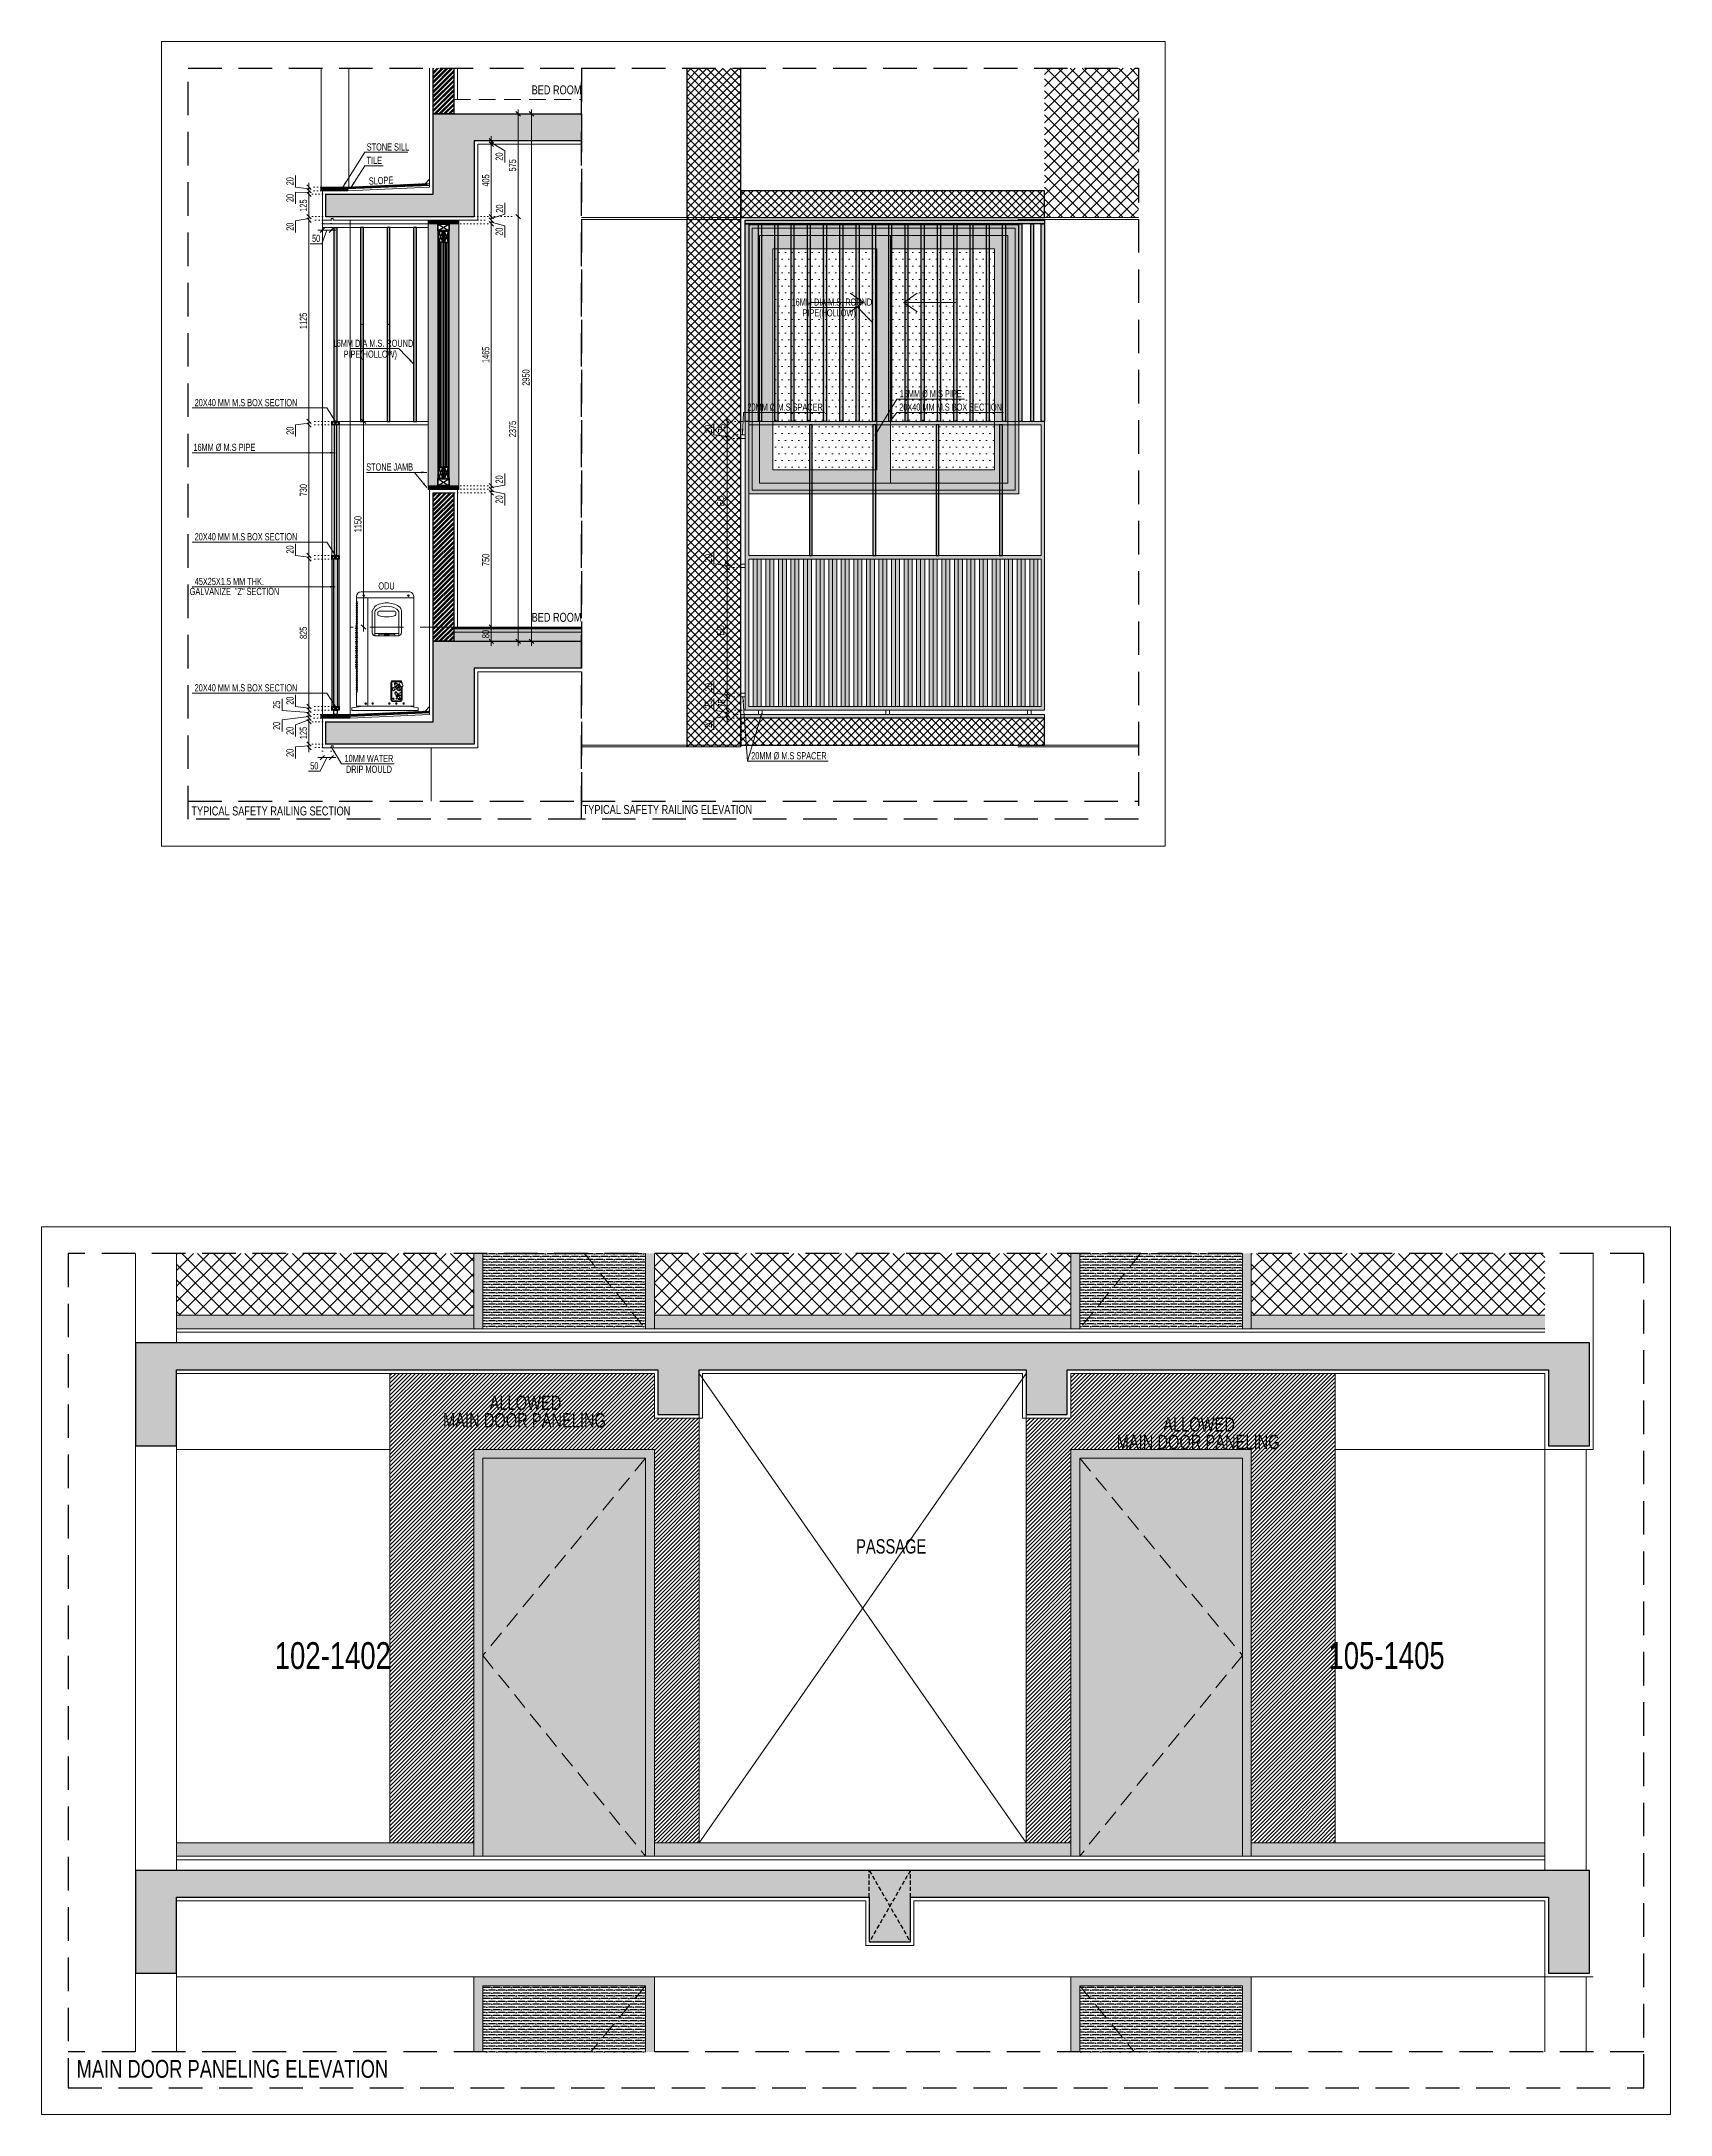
# Model space of a CAD drawing. Header units: inches. Extents: x 785882 to 928568, y 496782 to 576896.
# Drawn here: x 919456 to 928568, y 510981 to 522576 of the extents above; entities that cross this region are included whole.
import ezdxf
from ezdxf.enums import TextEntityAlignment as Align

# ---------------------------------------------------------------- set-up
doc = ezdxf.new("R2010")
doc.units = ezdxf.units.IN
doc.header["$LTSCALE"] = 750
doc.header["$MEASUREMENT"] = 0
for name, pattern in [('DOT', [0.25, 0, -0.25]), ('HIDDEN', [0.375, 0.25, -0.125]), ('HIDDEN2', [0.1875, 0.125, -0.0625])]:
    doc.linetypes.add(name, pattern=pattern)
for name, color, linetype in [('COLOUMN HATCH', 251, 'Continuous'), ('ele-sol43', 43, 'Continuous'), ('R.C.C HATCH-MSA', 250, 'Continuous'), ('R.C.C-MSA', 160, 'Continuous')]:
    doc.layers.add(name, color=color, linetype=linetype)
for name, color, linetype, lineweight in [('DIMENSION WORKING-MSA', 222, 'Continuous', 13), ('DOTTED LINE-MSA', 3, 'HIDDEN2', 13), ('ELE HATCH-1-MSA', 49, 'Continuous', 18), ('ELE HATCH-2-MSA', 47, 'Continuous', 15), ('ELE-01-MSA', 7, 'Continuous', 30), ('ELE-03-MSA', 145, 'Continuous', 18), ('ELE-04-MSA', 139, 'Continuous', 15), ('ELEVATION HATCH', 7, 'Continuous', 5), ('g-dim', 6, 'Continuous', 9), ('g-ele-03', 147, 'Continuous', 5), ('g-sol250', 250, 'Continuous', 9), ('GROOVE', 251, 'Continuous', 9), ('PLASTER-MSA', 50, 'Continuous', 9), ('STONE', 7, 'Continuous', 5), ('STONE-MSA', 7, 'Continuous', 9), ('TEXT DETAIL-MSA', 212, 'Continuous', 13), ('TEXT ROOM NAME-MSA', 210, 'Continuous', 13), ('WALL HATCH-MSA', 251, 'Continuous', 9), ('WALL-MSA', 32, 'Continuous', 30)]:
    doc.layers.add(name, color=color, linetype=linetype, lineweight=lineweight)
doc.styles.add('Arial-Reg', font='swisscl.ttf', dxfattribs={"height": 155})
doc.styles.add('ARL', font='swisscl.ttf')
doc.styles.add('DETAIL TEXT', font='swisscl.ttf', dxfattribs={"height": 40})
doc.styles.add('MtXpl_Swis721_LtCn_B', font='swisscl.ttf')
doc.dimstyles.new('DETAIL DIM', dxfattribs={"dimtxt": 40, "dimasz": 25, "dimexe": 0, "dimexo": 0, "dimgap": 10, "dimtad": 1, "dimdec": 0, "dimzin": 0, "dimdsep": 46, "dimtxsty": 'DETAIL TEXT', "dimblk": 'OBLIQUE', "dimcen": 0.09, "dimdle": 25, "dimclrd": 256, "dimclre": 251, "dimclrt": 256, "dimadec": 0, "dimazin": 0, "dimtfac": 1, "dimtdec": 0, "dimtofl": 0, "dimtmove": 1, "dimatfit": 0, "dimfxl": 1, "dimtolj": 1, "dimtzin": 0, "dimlwd": -1, "dimlwe": -1, "dimarcsym": 0})
pattern_1 = [(180, (-229743.253, -181934.336), (-3.125, -6.25), [0, -6.25])]
pattern_2 = [(45, (-245697.7177, -181474.003), (-2.209708691, 2.209708691), [])]
pattern_3 = [(45, (922166.874, 515665.82), (-22.45064, 22.45064), []), (135, (922166.874, 515665.82), (-22.45064, -22.45064), [])]
pattern_4 = [(0, (-1154595.128, -702005.155), (18.75, 37.5), [0, -37.5])]
pattern_5 = [(45, (50399.28, 29672.45), (-44.194174, 44.194174), []), (135, (50399.28, 29672.45), (-44.194174, -44.194174), [])]

msp = doc.modelspace()

# ---------------------------------------------------------------- texts
at = {"layer": 'TEXT DETAIL-MSA', "lineweight": 35, "style": 'Arial-Reg'}
for s, height, p in [('BED ROOM', 50, (922336.8, 522279.9)), ('STONE SILL', 40, (921393.8, 521965.8)), ('TILE', 40, (921317.3, 521890.8)), ('16MM DIA M.S. ROUND ', 40, (923882.3, 521098.3)), ('PIPE(HOLLOW)', 40, (923861.6, 521037.8)), ('16MM DIA M.S. ROUND ', 40, (921315.8, 520867.6)), ('PIPE(HOLLOW)', 40, (921295.1, 520807.1)), ('16MM %%C M.S PIPE', 40, (924429.5, 520585.8)), ('20X40 MM M.S BOX SECTION', 40, (920599.7, 520535.8)), ('20MM %%C M.S SPACER', 40, (923615.1, 520510.8)), ('20X40 MM M.S BOX SECTION', 40, (924540.5, 520510.8)), ('16MM %%C M.S PIPE', 40, (920478.8, 520285.8)), ('STONE JAMB', 40, (921403.5, 520175.8)), ('20X40 MM M.S BOX SECTION', 40, (920599.7, 519785.8)), ('45X25X1.5 MM THK. ', 40, (920512.4, 519535.8)), ('GALVANIZE  "Z" SECTION', 40, (920535.2, 519479.8)), ('ODU', 40, (921386, 519510.6)), ('BED ROOM', 50, (922336.8, 519329.9)), ('20X40 MM M.S BOX SECTION', 40, (920599.7, 518940.8)), ('10MM WATER ', 40, (921293.2, 518545.4)), ('20MM %%C M.S SPACER', 40, (923636.2, 518560.8)), ('DRIP MOULD ', 40, (921293.2, 518485)), ('TYPICAL SAFETY RAILING SECTION ', 50, (920745.9, 518246.9)), ('TYPICAL SAFETY RAILING ELEVATION ', 50, (922964.2, 518254.9))]:
    msp.add_text(s, height=height, dxfattribs=at).set_placement(p, align=Align.CENTER)
msp.add_text('SLOPE ', height=40, rotation=2.8213, dxfattribs=at).set_placement((921362, 521778.3), align=Align.CENTER)
at = {"layer": 'TEXT ROOM NAME-MSA', "style": 'ARL'}
for s, height, p in [('ALLOWED ', 80, (922174.3, 514921.8)), ('MAIN DOOR PANELING ', 80, (922169, 514824)), ('ALLOWED ', 80, (925942.2, 514800.6)), ('MAIN DOOR PANELING ', 80, (925936.9, 514702.8)), ('PASSAGE ', 80, (924220.1, 514118.7)), ('MAIN DOOR PANELING ELEVATION ', 100, (920537.8, 511186.3))]:
    msp.add_text(s, height=height, dxfattribs=at).set_placement(p, align=Align.CENTER)
at = {"layer": 'TEXT ROOM NAME-MSA', "lineweight": 0, "style": 'MtXpl_Swis721_LtCn_B'}
for s, p in [('102-1402', (920760.6, 513472.9)), ('105-1405', (926654.5, 513472.9))]:
    msp.add_text(s, height=150, dxfattribs=at).set_placement(p)

# ---------------------------------------------------------------- blocks, each defined once
blk = doc.blocks.new('_Oblique')
at = {"color": 0, "linetype": 'ByBlock', "lineweight": -2}
blk.add_line((-0.5, -0.5), (0.5, 0.5), dxfattribs=at)
blk = doc.blocks.new('20X40 BIX SECTION')
at = {"color": 250, "lineweight": 9}
for p, q in [((-37, -17), (-3, -3)), ((-3, -17), (-37, -3))]:
    blk.add_line(p, q, dxfattribs=at)
for points in [[(-40, 0), (0, 0), (0, -20), (-40, -20)], [(-37, -3), (-3, -3), (-3, -17), (-37, -17)]]:
    blk.add_lwpolyline(points, close=True)
blk = doc.blocks.new('W1 SECTION')
at = {"layer": 'STONE-MSA'}
h = blk.add_hatch(dxfattribs=at)
h.set_pattern_fill('ANSI31', color=251, scale=25, angle=-90)
h.set_pattern_definition([(315, (-155618.187, 1458016.038), (2.209708691, 2.209708691), [])])
h.paths.add_polyline_path([(-171, 1485), (0, 1485), (0, 1465), (-171, 1465)])
h = blk.add_hatch(dxfattribs=at)
h.set_pattern_fill('ANSI31', color=251, scale=25, angle=-90)
h.set_pattern_definition([(315, (-155618.187, 1458921.038), (2.209708691, 2.209708691), [])])
h.paths.add_polyline_path([(-171, 0), (0, 0), (0, -20), (-171, -20)])
at = {"color": 250}
for p, q in [((-116, 1463), (-55, 1427)), ((-116, 1427), (-55, 1463)), ((-91.25, 1423), (-112.25, 1362)), ((-112.25, 1423), (-91.25, 1362)), ((-79.75, 1423), (-58.75, 1362)), ((-58.75, 1423), (-79.75, 1362)), ((-116, 38), (-55, 2)), ((-116, 2), (-55, 38)), ((-91.25, 103), (-112.25, 42)), ((-112.25, 103), (-91.25, 42)), ((-79.75, 103), (-58.75, 42)), ((-58.75, 103), (-79.75, 42))]:
    blk.add_line(p, q, dxfattribs=at)
for points in [[(-53, 1465), (-53, 1425), (-118, 1425), (-118, 1465)], [(-55, 1463), (-55, 1427), (-116, 1427), (-116, 1463)], [(-89.25, 1360), (-114.25, 1360), (-114.25, 1425), (-89.25, 1425)], [(-91.25, 1362), (-112.25, 1362), (-112.25, 1423), (-91.25, 1423)], [(-81.75, 1360), (-56.75, 1360), (-56.75, 1425), (-81.75, 1425)], [(-79.75, 1362), (-58.75, 1362), (-58.75, 1423), (-79.75, 1423)], [(-53, 40), (-53, 0), (-118, 0), (-118, 40)], [(-55, 38), (-55, 2), (-116, 2), (-116, 38)], [(-89.25, 40), (-114.25, 40), (-114.25, 105), (-89.25, 105)], [(-91.25, 42), (-112.25, 42), (-112.25, 103), (-91.25, 103)], [(-81.75, 40), (-56.75, 40), (-56.75, 105), (-81.75, 105)], [(-79.75, 42), (-58.75, 42), (-58.75, 103), (-79.75, 103)]]:
    blk.add_lwpolyline(points, close=True)
at = {"layer": 'ELE-01-MSA'}
for p, q in [((-105.75, 105), (-105.75, 1360)), ((-97.75, 105), (-97.75, 1360)), ((-73.25, 105), (-73.25, 1360)), ((-65.25, 105), (-65.25, 1360))]:
    blk.add_line(p, q, dxfattribs=at)
at = {"layer": 'ELE-03-MSA'}
for p, q in [((-118, 40), (-118, 1425)), ((-85.5, 40), (-85.5, 1425)), ((-53, 1425), (-53, 40)), ((-114.25, 105), (-114.25, 1360)), ((-89.25, 1360), (-89.25, 105)), ((-81.75, 1360), (-81.75, 105)), ((-56.75, 105), (-56.75, 1360))]:
    blk.add_line(p, q, dxfattribs=at)
at = {"layer": 'ELE-04-MSA'}
for p, q in [((-171, 1465), (-171, 0)), ((0, 0), (0, 1465))]:
    blk.add_line(p, q, dxfattribs=at)
at = {"layer": 'STONE-MSA'}
for points in [[(-171, 1485), (0, 1485), (0, 1465), (-171, 1465)], [(-171, 0), (0, 0), (0, -20), (-171, -20)]]:
    blk.add_lwpolyline(points, close=True, dxfattribs=at)
blk = doc.blocks.new('*D2839')
at = {"layer": 'Defpoints', "color": 0, "ltscale": 0.1, "transparency": 16777216}
for p in [(920952, 518791), (921019, 518791), (921047, 518771)]:
    blk.add_point(p, dxfattribs=at)
at = {"layer": 'DIMENSION WORKING-MSA', "ltscale": 0.1, "transparency": 16777216}
for p, q in [((920952, 518781), (920877, 518753)), ((920952, 518791), (920952, 518816)), ((920952, 518771), (920952, 518791)), ((920952, 518771), (920952, 518746)), ((920877, 518753), (920877, 518688))]:
    blk.add_line(p, q, dxfattribs=at)
at = {"layer": 'DIMENSION WORKING-MSA', "color": 251, "linetype": 'DOT', "ltscale": 0.1, "transparency": 16777216}
for p, q in [((921019, 518791), (920952, 518791)), ((921047, 518771), (920952, 518771))]:
    blk.add_line(p, q, dxfattribs=at)
at = {"layer": 'DIMENSION WORKING-MSA', "ltscale": 0.1, "transparency": 16777216, "xscale": 25, "yscale": 25, "zscale": 25}
for p, rotation in [((920952, 518791), 270), ((920952, 518771), 90)]:
    blk.add_blockref('_Oblique', p, dxfattribs=dict(at, rotation=rotation))
at = {"layer": 'DIMENSION WORKING-MSA', "ltscale": 0.1, "transparency": 16777216, "insert": (920846, 518720), "char_height": 40, "attachment_point": 5, "rotation": 90, "style": 'DETAIL TEXT'}
blk.add_mtext('\\A1;20', dxfattribs=at)
blk = doc.blocks.new('*D2840')
at = {"layer": 'Defpoints', "color": 0, "ltscale": 0.1, "transparency": 16777216}
for p in [(920952, 518811), (921019, 518811), (921019, 518791)]:
    blk.add_point(p, dxfattribs=at)
at = {"layer": 'DIMENSION WORKING-MSA', "ltscale": 0.1, "transparency": 16777216}
for p, q in [((920952, 518801), (920802, 518781)), ((920802, 518781), (920802, 518716)), ((920952, 518811), (920952, 518836)), ((920952, 518791), (920952, 518811)), ((920952, 518791), (920952, 518766))]:
    blk.add_line(p, q, dxfattribs=at)
at = {"layer": 'DIMENSION WORKING-MSA', "color": 251, "linetype": 'DOT', "ltscale": 0.1, "transparency": 16777216}
for p, q in [((921019, 518811), (920952, 518811)), ((921019, 518791), (920952, 518791))]:
    blk.add_line(p, q, dxfattribs=at)
at = {"layer": 'DIMENSION WORKING-MSA', "ltscale": 0.1, "transparency": 16777216, "xscale": 25, "yscale": 25, "zscale": 25}
for p, rotation in [((920952, 518811), 270), ((920952, 518791), 90)]:
    blk.add_blockref('_Oblique', p, dxfattribs=dict(at, rotation=rotation))
at = {"layer": 'DIMENSION WORKING-MSA', "ltscale": 0.1, "transparency": 16777216, "insert": (920771, 518748), "char_height": 40, "attachment_point": 5, "rotation": 90, "style": 'DETAIL TEXT'}
blk.add_mtext('\\A1;20', dxfattribs=at)
blk = doc.blocks.new('*D2841')
at = {"layer": 'Defpoints', "color": 0, "ltscale": 0.1, "transparency": 16777216}
for p in [(920952, 518836), (921019, 518811), (921080, 518836)]:
    blk.add_point(p, dxfattribs=at)
at = {"layer": 'DIMENSION WORKING-MSA', "ltscale": 0.1, "transparency": 16777216}
for p, q in [((920802, 518834), (920802, 518899)), ((920952, 518823), (920802, 518834)), ((920952, 518836), (920952, 518861)), ((920952, 518811), (920952, 518836)), ((920952, 518811), (920952, 518786))]:
    blk.add_line(p, q, dxfattribs=at)
at = {"layer": 'DIMENSION WORKING-MSA', "color": 251, "linetype": 'DOT', "ltscale": 0.1, "transparency": 16777216}
for p, q in [((921080, 518836), (920952, 518836)), ((921019, 518811), (920952, 518811))]:
    blk.add_line(p, q, dxfattribs=at)
at = {"layer": 'DIMENSION WORKING-MSA', "ltscale": 0.1, "transparency": 16777216, "xscale": 25, "yscale": 25, "zscale": 25}
for p, rotation in [((920952, 518836), 270), ((920952, 518811), 90)]:
    blk.add_blockref('_Oblique', p, dxfattribs=dict(at, rotation=rotation))
at = {"layer": 'DIMENSION WORKING-MSA', "ltscale": 0.1, "transparency": 16777216, "insert": (920771, 518866), "char_height": 40, "attachment_point": 5, "rotation": 90, "style": 'DETAIL TEXT'}
blk.add_mtext('\\A1;25', dxfattribs=at)
blk = doc.blocks.new('*D2842')
at = {"layer": 'Defpoints', "color": 0, "ltscale": 0.1, "transparency": 16777216}
for p in [(920952, 518856), (921080, 518856), (921080, 518836)]:
    blk.add_point(p, dxfattribs=at)
at = {"layer": 'DIMENSION WORKING-MSA', "ltscale": 0.1, "transparency": 16777216}
for p, q in [((920877, 518856), (920877, 518921)), ((920952, 518856), (920952, 518881)), ((920952, 518846), (920877, 518856)), ((920952, 518836), (920952, 518856)), ((920952, 518836), (920952, 518811))]:
    blk.add_line(p, q, dxfattribs=at)
at = {"layer": 'DIMENSION WORKING-MSA', "color": 251, "linetype": 'DOT', "ltscale": 0.1, "transparency": 16777216}
for p, q in [((921080, 518856), (920952, 518856)), ((921080, 518836), (920952, 518836))]:
    blk.add_line(p, q, dxfattribs=at)
at = {"layer": 'DIMENSION WORKING-MSA', "ltscale": 0.1, "transparency": 16777216, "xscale": 25, "yscale": 25, "zscale": 25}
for p, rotation in [((920952, 518856), 270), ((920952, 518836), 90)]:
    blk.add_blockref('_Oblique', p, dxfattribs=dict(at, rotation=rotation))
at = {"layer": 'DIMENSION WORKING-MSA', "ltscale": 0.1, "transparency": 16777216, "insert": (920846, 518889), "char_height": 40, "attachment_point": 5, "rotation": 90, "style": 'DETAIL TEXT'}
blk.add_mtext('\\A1;20', dxfattribs=at)
blk = doc.blocks.new('*D2843')
at = {"layer": 'Defpoints', "color": 0, "ltscale": 0.1, "transparency": 16777216}
for p in [(920952, 519681), (921080, 519681), (921080, 518856)]:
    blk.add_point(p, dxfattribs=at)
at = {"layer": 'DIMENSION WORKING-MSA', "ltscale": 0.1, "transparency": 16777216}
blk.add_line((920952, 518831), (920952, 519706), dxfattribs=at)
at = {"layer": 'DIMENSION WORKING-MSA', "color": 251, "linetype": 'DOT', "ltscale": 0.1, "transparency": 16777216}
for p, q in [((921080, 519681), (920952, 519681)), ((921080, 518856), (920952, 518856))]:
    blk.add_line(p, q, dxfattribs=at)
at = {"layer": 'DIMENSION WORKING-MSA', "ltscale": 0.1, "transparency": 16777216, "xscale": 25, "yscale": 25, "zscale": 25}
for p, rotation in [((920952, 519681), 90), ((920952, 518856), 270)]:
    blk.add_blockref('_Oblique', p, dxfattribs=dict(at, rotation=rotation))
at = {"layer": 'DIMENSION WORKING-MSA', "ltscale": 0.1, "transparency": 16777216, "insert": (920921, 519268), "char_height": 40, "attachment_point": 5, "rotation": 90, "style": 'DETAIL TEXT'}
blk.add_mtext('\\A1;825', dxfattribs=at)
blk = doc.blocks.new('*D2844')
at = {"layer": 'Defpoints', "color": 0, "ltscale": 0.1, "transparency": 16777216}
for p in [(920952, 519701), (921080, 519701), (921080, 519681)]:
    blk.add_point(p, dxfattribs=at)
at = {"layer": 'DIMENSION WORKING-MSA', "ltscale": 0.1, "transparency": 16777216}
for p, q in [((920877, 519701), (920877, 519766)), ((920952, 519691), (920877, 519701)), ((920952, 519701), (920952, 519726)), ((920952, 519681), (920952, 519701)), ((920952, 519681), (920952, 519656))]:
    blk.add_line(p, q, dxfattribs=at)
at = {"layer": 'DIMENSION WORKING-MSA', "color": 251, "linetype": 'DOT', "ltscale": 0.1, "transparency": 16777216}
for p, q in [((921080, 519701), (920952, 519701)), ((921080, 519681), (920952, 519681))]:
    blk.add_line(p, q, dxfattribs=at)
at = {"layer": 'DIMENSION WORKING-MSA', "ltscale": 0.1, "transparency": 16777216, "xscale": 25, "yscale": 25, "zscale": 25}
for p, rotation in [((920952, 519701), 270), ((920952, 519681), 90)]:
    blk.add_blockref('_Oblique', p, dxfattribs=dict(at, rotation=rotation))
at = {"layer": 'DIMENSION WORKING-MSA', "ltscale": 0.1, "transparency": 16777216, "insert": (920846, 519734), "char_height": 40, "attachment_point": 5, "rotation": 90, "style": 'DETAIL TEXT'}
blk.add_mtext('\\A1;20', dxfattribs=at)
blk = doc.blocks.new('*D2845')
at = {"layer": 'Defpoints', "color": 0, "ltscale": 0.1, "transparency": 16777216}
for p in [(920952, 520431), (921080, 520431), (921080, 519701)]:
    blk.add_point(p, dxfattribs=at)
at = {"layer": 'DIMENSION WORKING-MSA', "ltscale": 0.1, "transparency": 16777216}
blk.add_line((920952, 519676), (920952, 520456), dxfattribs=at)
at = {"layer": 'DIMENSION WORKING-MSA', "color": 251, "linetype": 'DOT', "ltscale": 0.1, "transparency": 16777216}
for p, q in [((921080, 520431), (920952, 520431)), ((921080, 519701), (920952, 519701))]:
    blk.add_line(p, q, dxfattribs=at)
at = {"layer": 'DIMENSION WORKING-MSA', "ltscale": 0.1, "transparency": 16777216, "xscale": 25, "yscale": 25, "zscale": 25}
for p, rotation in [((920952, 520431), 90), ((920952, 519701), 270)]:
    blk.add_blockref('_Oblique', p, dxfattribs=dict(at, rotation=rotation))
at = {"layer": 'DIMENSION WORKING-MSA', "ltscale": 0.1, "transparency": 16777216, "insert": (920921, 520066), "char_height": 40, "attachment_point": 5, "rotation": 90, "style": 'DETAIL TEXT'}
blk.add_mtext('\\A1;730', dxfattribs=at)
blk = doc.blocks.new('*D2846')
at = {"layer": 'Defpoints', "color": 0, "ltscale": 0.1, "transparency": 16777216}
for p in [(920952, 520451), (921080, 520451), (921080, 520431)]:
    blk.add_point(p, dxfattribs=at)
at = {"layer": 'DIMENSION WORKING-MSA', "ltscale": 0.1, "transparency": 16777216}
for p, q in [((920952, 520441), (920877, 520432)), ((920877, 520432), (920877, 520367)), ((920952, 520451), (920952, 520476)), ((920952, 520431), (920952, 520451)), ((920952, 520431), (920952, 520406))]:
    blk.add_line(p, q, dxfattribs=at)
at = {"layer": 'DIMENSION WORKING-MSA', "color": 251, "linetype": 'DOT', "ltscale": 0.1, "transparency": 16777216}
for p, q in [((921080, 520451), (920952, 520451)), ((921080, 520431), (920952, 520431))]:
    blk.add_line(p, q, dxfattribs=at)
at = {"layer": 'DIMENSION WORKING-MSA', "ltscale": 0.1, "transparency": 16777216, "xscale": 25, "yscale": 25, "zscale": 25}
for p, rotation in [((920952, 520451), 270), ((920952, 520431), 90)]:
    blk.add_blockref('_Oblique', p, dxfattribs=dict(at, rotation=rotation))
at = {"layer": 'DIMENSION WORKING-MSA', "ltscale": 0.1, "transparency": 16777216, "insert": (920846, 520399), "char_height": 40, "attachment_point": 5, "rotation": 90, "style": 'DETAIL TEXT'}
blk.add_mtext('\\A1;20', dxfattribs=at)
blk = doc.blocks.new('*D2847')
at = {"layer": 'Defpoints', "color": 0, "ltscale": 0.1, "transparency": 16777216}
for p in [(921047, 518771), (920952, 518646), (921047, 518646)]:
    blk.add_point(p, dxfattribs=at)
at = {"layer": 'DIMENSION WORKING-MSA', "ltscale": 0.1, "transparency": 16777216}
blk.add_line((920952, 518796), (920952, 518621), dxfattribs=at)
at = {"layer": 'DIMENSION WORKING-MSA', "color": 251, "linetype": 'DOT', "ltscale": 0.1, "transparency": 16777216}
for p, q in [((921047, 518771), (920952, 518771)), ((921047, 518646), (920952, 518646))]:
    blk.add_line(p, q, dxfattribs=at)
at = {"layer": 'DIMENSION WORKING-MSA', "ltscale": 0.1, "transparency": 16777216, "xscale": 25, "yscale": 25, "zscale": 25}
for p, rotation in [((920952, 518771), 90), ((920952, 518646), 270)]:
    blk.add_blockref('_Oblique', p, dxfattribs=dict(at, rotation=rotation))
at = {"layer": 'DIMENSION WORKING-MSA', "ltscale": 0.1, "transparency": 16777216, "insert": (920921, 518708), "char_height": 40, "attachment_point": 5, "rotation": 90, "style": 'DETAIL TEXT'}
blk.add_mtext('\\A1;125', dxfattribs=at)
blk = doc.blocks.new('*D2848')
at = {"layer": 'Defpoints', "color": 0, "ltscale": 0.1, "transparency": 16777216}
for p in [(921047, 518646), (920952, 518626), (921027, 518626)]:
    blk.add_point(p, dxfattribs=at)
at = {"layer": 'DIMENSION WORKING-MSA', "ltscale": 0.1, "transparency": 16777216}
for p, q in [((920952, 518646), (920952, 518671)), ((920952, 518646), (920952, 518626)), ((920952, 518636), (920877, 518630)), ((920877, 518630), (920877, 518565)), ((920952, 518626), (920952, 518601))]:
    blk.add_line(p, q, dxfattribs=at)
at = {"layer": 'DIMENSION WORKING-MSA', "color": 251, "linetype": 'DOT', "ltscale": 0.1, "transparency": 16777216}
for p, q in [((921047, 518646), (920952, 518646)), ((921027, 518626), (920952, 518626))]:
    blk.add_line(p, q, dxfattribs=at)
at = {"layer": 'DIMENSION WORKING-MSA', "ltscale": 0.1, "transparency": 16777216, "xscale": 25, "yscale": 25, "zscale": 25}
for p, rotation in [((920952, 518646), 270), ((920952, 518626), 90)]:
    blk.add_blockref('_Oblique', p, dxfattribs=dict(at, rotation=rotation))
at = {"layer": 'DIMENSION WORKING-MSA', "ltscale": 0.1, "transparency": 16777216, "insert": (920846, 518597), "char_height": 40, "attachment_point": 5, "rotation": 90, "style": 'DETAIL TEXT'}
blk.add_mtext('\\A1;20', dxfattribs=at)
blk = doc.blocks.new('*D2849')
at = {"layer": 'Defpoints', "color": 0, "ltscale": 0.1, "transparency": 16777216}
for p in [(920952, 521576), (921027, 521576), (921080, 520451)]:
    blk.add_point(p, dxfattribs=at)
at = {"layer": 'DIMENSION WORKING-MSA', "ltscale": 0.1, "transparency": 16777216}
blk.add_line((920952, 520426), (920952, 521601), dxfattribs=at)
at = {"layer": 'DIMENSION WORKING-MSA', "color": 251, "linetype": 'DOT', "ltscale": 0.1, "transparency": 16777216}
for p, q in [((921027, 521576), (920952, 521576)), ((921080, 520451), (920952, 520451))]:
    blk.add_line(p, q, dxfattribs=at)
at = {"layer": 'DIMENSION WORKING-MSA', "ltscale": 0.1, "transparency": 16777216, "xscale": 25, "yscale": 25, "zscale": 25}
for p, rotation in [((920952, 521576), 90), ((920952, 520451), 270)]:
    blk.add_blockref('_Oblique', p, dxfattribs=dict(at, rotation=rotation))
at = {"layer": 'DIMENSION WORKING-MSA', "ltscale": 0.1, "transparency": 16777216, "insert": (920921, 521013), "char_height": 40, "attachment_point": 5, "rotation": 90, "style": 'DETAIL TEXT'}
blk.add_mtext('\\A1;1125', dxfattribs=at)
blk = doc.blocks.new('*D2850')
at = {"layer": 'Defpoints', "color": 0, "ltscale": 0.1, "transparency": 16777216}
for p in [(920952, 521596), (921027, 521576), (921047, 521596)]:
    blk.add_point(p, dxfattribs=at)
at = {"layer": 'DIMENSION WORKING-MSA', "ltscale": 0.1, "transparency": 16777216}
for p, q in [((920952, 521586), (920877, 521573)), ((920877, 521573), (920877, 521508)), ((920952, 521596), (920952, 521621)), ((920952, 521576), (920952, 521596)), ((920952, 521576), (920952, 521551))]:
    blk.add_line(p, q, dxfattribs=at)
at = {"layer": 'DIMENSION WORKING-MSA', "color": 251, "linetype": 'DOT', "ltscale": 0.1, "transparency": 16777216}
for p, q in [((921047, 521596), (920952, 521596)), ((921027, 521576), (920952, 521576))]:
    blk.add_line(p, q, dxfattribs=at)
at = {"layer": 'DIMENSION WORKING-MSA', "ltscale": 0.1, "transparency": 16777216, "xscale": 25, "yscale": 25, "zscale": 25}
for p, rotation in [((920952, 521596), 270), ((920952, 521576), 90)]:
    blk.add_blockref('_Oblique', p, dxfattribs=dict(at, rotation=rotation))
at = {"layer": 'DIMENSION WORKING-MSA', "ltscale": 0.1, "transparency": 16777216, "insert": (920846, 521540), "char_height": 40, "attachment_point": 5, "rotation": 90, "style": 'DETAIL TEXT'}
blk.add_mtext('\\A1;20', dxfattribs=at)
blk = doc.blocks.new('*D2851')
at = {"layer": 'Defpoints', "color": 0, "ltscale": 0.1, "transparency": 16777216}
for p in [(920952, 521721), (921047, 521721), (921047, 521596)]:
    blk.add_point(p, dxfattribs=at)
at = {"layer": 'DIMENSION WORKING-MSA', "ltscale": 0.1, "transparency": 16777216}
blk.add_line((920952, 521571), (920952, 521746), dxfattribs=at)
at = {"layer": 'DIMENSION WORKING-MSA', "color": 251, "linetype": 'DOT', "ltscale": 0.1, "transparency": 16777216}
for p, q in [((921047, 521721), (920952, 521721)), ((921047, 521596), (920952, 521596))]:
    blk.add_line(p, q, dxfattribs=at)
at = {"layer": 'DIMENSION WORKING-MSA', "ltscale": 0.1, "transparency": 16777216, "xscale": 25, "yscale": 25, "zscale": 25}
for p, rotation in [((920952, 521721), 90), ((920952, 521596), 270)]:
    blk.add_blockref('_Oblique', p, dxfattribs=dict(at, rotation=rotation))
at = {"layer": 'DIMENSION WORKING-MSA', "ltscale": 0.1, "transparency": 16777216, "insert": (920921, 521658), "char_height": 40, "attachment_point": 5, "rotation": 90, "style": 'DETAIL TEXT'}
blk.add_mtext('\\A1;125', dxfattribs=at)
blk = doc.blocks.new('*D2852')
at = {"layer": 'Defpoints', "color": 0, "ltscale": 0.1, "transparency": 16777216}
for p in [(920952, 521741), (921019, 521741), (921047, 521721)]:
    blk.add_point(p, dxfattribs=at)
at = {"layer": 'DIMENSION WORKING-MSA', "ltscale": 0.1, "transparency": 16777216}
for p, q in [((920952, 521731), (920877, 521732)), ((920877, 521732), (920877, 521667)), ((920952, 521696), (920952, 521766))]:
    blk.add_line(p, q, dxfattribs=at)
at = {"layer": 'DIMENSION WORKING-MSA', "color": 251, "linetype": 'DOT', "ltscale": 0.1, "transparency": 16777216}
for p, q in [((921019, 521741), (920952, 521741)), ((921047, 521721), (920952, 521721))]:
    blk.add_line(p, q, dxfattribs=at)
at = {"layer": 'DIMENSION WORKING-MSA', "ltscale": 0.1, "transparency": 16777216, "xscale": 25, "yscale": 25, "zscale": 25}
for p, rotation in [((920952, 521741), 90), ((920952, 521721), 270)]:
    blk.add_blockref('_Oblique', p, dxfattribs=dict(at, rotation=rotation))
at = {"layer": 'DIMENSION WORKING-MSA', "ltscale": 0.1, "transparency": 16777216, "insert": (920846, 521700), "char_height": 40, "attachment_point": 5, "rotation": 90, "style": 'DETAIL TEXT'}
blk.add_mtext('\\A1;20', dxfattribs=at)
blk = doc.blocks.new('*D2853')
at = {"layer": 'Defpoints', "color": 0, "ltscale": 0.1, "transparency": 16777216}
for p in [(920952, 521761), (921019, 521761), (921019, 521741)]:
    blk.add_point(p, dxfattribs=at)
at = {"layer": 'DIMENSION WORKING-MSA', "ltscale": 0.1, "transparency": 16777216}
for p, q in [((920877, 521761), (920877, 521826)), ((920952, 521761), (920952, 521786)), ((920952, 521751), (920877, 521761)), ((920952, 521741), (920952, 521761)), ((920952, 521741), (920952, 521716))]:
    blk.add_line(p, q, dxfattribs=at)
at = {"layer": 'DIMENSION WORKING-MSA', "color": 251, "linetype": 'DOT', "ltscale": 0.1, "transparency": 16777216}
for p, q in [((921019, 521761), (920952, 521761)), ((921019, 521741), (920952, 521741))]:
    blk.add_line(p, q, dxfattribs=at)
at = {"layer": 'DIMENSION WORKING-MSA', "ltscale": 0.1, "transparency": 16777216, "xscale": 25, "yscale": 25, "zscale": 25}
for p, rotation in [((920952, 521761), 270), ((920952, 521741), 90)]:
    blk.add_blockref('_Oblique', p, dxfattribs=dict(at, rotation=rotation))
at = {"layer": 'DIMENSION WORKING-MSA', "ltscale": 0.1, "transparency": 16777216, "insert": (920846, 521794), "char_height": 40, "attachment_point": 5, "rotation": 90, "style": 'DETAIL TEXT'}
blk.add_mtext('\\A1;20', dxfattribs=at)
blk = doc.blocks.new('*D2854')
at = {"layer": 'Defpoints', "color": 0, "ltscale": 0.1, "transparency": 16777216}
for p in [(921972, 519301), (921972, 519301), (921972, 519221)]:
    blk.add_point(p, dxfattribs=at)
at = {"layer": 'DIMENSION WORKING-MSA', "ltscale": 0.1, "transparency": 16777216}
blk.add_line((921972, 519196), (921972, 519326), dxfattribs=at)
at = {"layer": 'DIMENSION WORKING-MSA', "ltscale": 0.1, "transparency": 16777216, "xscale": 25, "yscale": 25, "zscale": 25}
for p, rotation in [((921972, 519301), 90), ((921972, 519221), 270)]:
    blk.add_blockref('_Oblique', p, dxfattribs=dict(at, rotation=rotation))
at = {"layer": 'DIMENSION WORKING-MSA', "ltscale": 0.1, "transparency": 16777216, "insert": (921941, 519261), "char_height": 40, "attachment_point": 5, "rotation": 90, "style": 'DETAIL TEXT'}
blk.add_mtext('\\A1;80', dxfattribs=at)
blk = doc.blocks.new('*D2855')
at = {"layer": 'Defpoints', "color": 0, "ltscale": 0.1, "transparency": 16777216}
for p in [(921747, 520051), (921972, 520051), (921972, 519301)]:
    blk.add_point(p, dxfattribs=at)
at = {"layer": 'DIMENSION WORKING-MSA', "color": 251, "linetype": 'DOT', "ltscale": 0.1, "transparency": 16777216}
blk.add_line((921747, 520051), (921972, 520051), dxfattribs=at)
at = {"layer": 'DIMENSION WORKING-MSA', "ltscale": 0.1, "transparency": 16777216}
blk.add_line((921972, 519276), (921972, 520076), dxfattribs=at)
at = {"layer": 'DIMENSION WORKING-MSA', "ltscale": 0.1, "transparency": 16777216, "xscale": 25, "yscale": 25, "zscale": 25}
for p, rotation in [((921972, 520051), 90), ((921972, 519301), 270)]:
    blk.add_blockref('_Oblique', p, dxfattribs=dict(at, rotation=rotation))
at = {"layer": 'DIMENSION WORKING-MSA', "ltscale": 0.1, "transparency": 16777216, "insert": (921941, 519676), "char_height": 40, "attachment_point": 5, "rotation": 90, "style": 'DETAIL TEXT'}
blk.add_mtext('\\A1;750', dxfattribs=at)
blk = doc.blocks.new('*D2856')
at = {"layer": 'Defpoints', "color": 0, "ltscale": 0.1, "transparency": 16777216}
for p in [(921747, 520051), (921782, 520071), (921972, 520071)]:
    blk.add_point(p, dxfattribs=at)
at = {"layer": 'DIMENSION WORKING-MSA', "color": 251, "linetype": 'DOT', "ltscale": 0.1, "transparency": 16777216}
for p, q in [((921747, 520051), (921972, 520051)), ((921782, 520071), (921972, 520071))]:
    blk.add_line(p, q, dxfattribs=at)
at = {"layer": 'DIMENSION WORKING-MSA', "ltscale": 0.1, "transparency": 16777216}
for p, q in [((921972, 520071), (921972, 520096)), ((921972, 520051), (921972, 520071)), ((921972, 520061), (922047, 520046)), ((921972, 520051), (921972, 520026)), ((922047, 520046), (922047, 519981))]:
    blk.add_line(p, q, dxfattribs=at)
at = {"layer": 'DIMENSION WORKING-MSA', "ltscale": 0.1, "transparency": 16777216, "xscale": 25, "yscale": 25, "zscale": 25}
for p, rotation in [((921972, 520071), 270), ((921972, 520051), 90)]:
    blk.add_blockref('_Oblique', p, dxfattribs=dict(at, rotation=rotation))
at = {"layer": 'DIMENSION WORKING-MSA', "ltscale": 0.1, "transparency": 16777216, "insert": (922016, 520014), "char_height": 40, "attachment_point": 5, "rotation": 90, "style": 'DETAIL TEXT'}
blk.add_mtext('\\A1;20', dxfattribs=at)
blk = doc.blocks.new('*D2857')
at = {"layer": 'Defpoints', "color": 0, "ltscale": 0.1, "transparency": 16777216}
for p in [(921782, 520091), (921782, 520071), (921972, 520091)]:
    blk.add_point(p, dxfattribs=at)
at = {"layer": 'DIMENSION WORKING-MSA', "ltscale": 0.1, "transparency": 16777216}
for p, q in [((922047, 520094), (922047, 520159)), ((921972, 520091), (921972, 520116)), ((921972, 520081), (922047, 520094)), ((921972, 520071), (921972, 520091)), ((921972, 520071), (921972, 520046))]:
    blk.add_line(p, q, dxfattribs=at)
at = {"layer": 'DIMENSION WORKING-MSA', "color": 251, "linetype": 'DOT', "ltscale": 0.1, "transparency": 16777216}
for p, q in [((921782, 520091), (921972, 520091)), ((921782, 520071), (921972, 520071))]:
    blk.add_line(p, q, dxfattribs=at)
at = {"layer": 'DIMENSION WORKING-MSA', "ltscale": 0.1, "transparency": 16777216, "xscale": 25, "yscale": 25, "zscale": 25}
for p, rotation in [((921972, 520091), 270), ((921972, 520071), 90)]:
    blk.add_blockref('_Oblique', p, dxfattribs=dict(at, rotation=rotation))
at = {"layer": 'DIMENSION WORKING-MSA', "ltscale": 0.1, "transparency": 16777216, "insert": (922016, 520126), "char_height": 40, "attachment_point": 5, "rotation": 90, "style": 'DETAIL TEXT'}
blk.add_mtext('\\A1;20', dxfattribs=at)
blk = doc.blocks.new('*D2858')
at = {"layer": 'Defpoints', "color": 0, "ltscale": 0.1, "transparency": 16777216}
for p in [(921782, 521556), (921972, 521556), (921782, 520091)]:
    blk.add_point(p, dxfattribs=at)
at = {"layer": 'DIMENSION WORKING-MSA', "color": 251, "linetype": 'DOT', "ltscale": 0.1, "transparency": 16777216}
for p, q in [((921782, 521556), (921972, 521556)), ((921782, 520091), (921972, 520091))]:
    blk.add_line(p, q, dxfattribs=at)
at = {"layer": 'DIMENSION WORKING-MSA', "ltscale": 0.1, "transparency": 16777216}
blk.add_line((921972, 520066), (921972, 521581), dxfattribs=at)
at = {"layer": 'DIMENSION WORKING-MSA', "ltscale": 0.1, "transparency": 16777216, "xscale": 25, "yscale": 25, "zscale": 25}
for p, rotation in [((921972, 521556), 90), ((921972, 520091), 270)]:
    blk.add_blockref('_Oblique', p, dxfattribs=dict(at, rotation=rotation))
at = {"layer": 'DIMENSION WORKING-MSA', "ltscale": 0.1, "transparency": 16777216, "insert": (921941, 520823), "char_height": 40, "attachment_point": 5, "rotation": 90, "style": 'DETAIL TEXT'}
blk.add_mtext('\\A1;1465', dxfattribs=at)
blk = doc.blocks.new('*D2859')
at = {"layer": 'Defpoints', "color": 0, "ltscale": 0.1, "transparency": 16777216}
for p in [(921782, 521556), (921897, 521576), (921972, 521576)]:
    blk.add_point(p, dxfattribs=at)
at = {"layer": 'DIMENSION WORKING-MSA', "color": 251, "linetype": 'DOT', "ltscale": 0.1, "transparency": 16777216}
for p, q in [((921782, 521556), (921972, 521556)), ((921897, 521576), (921972, 521576))]:
    blk.add_line(p, q, dxfattribs=at)
at = {"layer": 'DIMENSION WORKING-MSA', "ltscale": 0.1, "transparency": 16777216}
for p, q in [((921972, 521576), (921972, 521601)), ((921972, 521556), (921972, 521576)), ((921972, 521566), (922047, 521545)), ((921972, 521556), (921972, 521531)), ((922047, 521545), (922047, 521480))]:
    blk.add_line(p, q, dxfattribs=at)
at = {"layer": 'DIMENSION WORKING-MSA', "ltscale": 0.1, "transparency": 16777216, "xscale": 25, "yscale": 25, "zscale": 25}
for p, rotation in [((921972, 521576), 270), ((921972, 521556), 90)]:
    blk.add_blockref('_Oblique', p, dxfattribs=dict(at, rotation=rotation))
at = {"layer": 'DIMENSION WORKING-MSA', "ltscale": 0.1, "transparency": 16777216, "insert": (922016, 521512), "char_height": 40, "attachment_point": 5, "rotation": 90, "style": 'DETAIL TEXT'}
blk.add_mtext('\\A1;20', dxfattribs=at)
blk = doc.blocks.new('*D2860')
at = {"layer": 'Defpoints', "color": 0, "ltscale": 0.1, "transparency": 16777216}
for p in [(921877, 521596), (921897, 521576), (921972, 521596)]:
    blk.add_point(p, dxfattribs=at)
at = {"layer": 'DIMENSION WORKING-MSA', "ltscale": 0.1, "transparency": 16777216}
for p, q in [((922048, 521609), (922048, 521674)), ((921972, 521596), (921972, 521621)), ((921972, 521586), (922048, 521609)), ((921972, 521576), (921972, 521596)), ((921972, 521576), (921972, 521551))]:
    blk.add_line(p, q, dxfattribs=at)
at = {"layer": 'DIMENSION WORKING-MSA', "color": 251, "linetype": 'DOT', "ltscale": 0.1, "transparency": 16777216}
for p, q in [((921877, 521596), (921972, 521596)), ((921897, 521576), (921972, 521576))]:
    blk.add_line(p, q, dxfattribs=at)
at = {"layer": 'DIMENSION WORKING-MSA', "ltscale": 0.1, "transparency": 16777216, "xscale": 25, "yscale": 25, "zscale": 25}
for p, rotation in [((921972, 521596), 270), ((921972, 521576), 90)]:
    blk.add_blockref('_Oblique', p, dxfattribs=dict(at, rotation=rotation))
at = {"layer": 'DIMENSION WORKING-MSA', "ltscale": 0.1, "transparency": 16777216, "insert": (922018, 521641), "char_height": 40, "attachment_point": 5, "rotation": 90, "style": 'DETAIL TEXT'}
blk.add_mtext('\\A1;20', dxfattribs=at)
blk = doc.blocks.new('*D2861')
at = {"layer": 'Defpoints', "color": 0, "ltscale": 0.1, "transparency": 16777216}
for p in [(921972, 522001), (921972, 522001), (921877, 521596)]:
    blk.add_point(p, dxfattribs=at)
at = {"layer": 'DIMENSION WORKING-MSA', "ltscale": 0.1, "transparency": 16777216}
blk.add_line((921972, 521571), (921972, 522026), dxfattribs=at)
at = {"layer": 'DIMENSION WORKING-MSA', "color": 251, "linetype": 'DOT', "ltscale": 0.1, "transparency": 16777216}
blk.add_line((921877, 521596), (921972, 521596), dxfattribs=at)
at = {"layer": 'DIMENSION WORKING-MSA', "ltscale": 0.1, "transparency": 16777216, "xscale": 25, "yscale": 25, "zscale": 25}
for p, rotation in [((921972, 522001), 90), ((921972, 521596), 270)]:
    blk.add_blockref('_Oblique', p, dxfattribs=dict(at, rotation=rotation))
at = {"layer": 'DIMENSION WORKING-MSA', "ltscale": 0.1, "transparency": 16777216, "insert": (921941, 521798), "char_height": 40, "attachment_point": 5, "rotation": 90, "style": 'DETAIL TEXT'}
blk.add_mtext('\\A1;405', dxfattribs=at)
blk = doc.blocks.new('*D2862')
at = {"layer": 'Defpoints', "color": 0, "ltscale": 0.1, "transparency": 16777216}
for p in [(921972, 522021), (921972, 522021), (921972, 522001)]:
    blk.add_point(p, dxfattribs=at)
at = {"layer": 'DIMENSION WORKING-MSA', "ltscale": 0.1, "transparency": 16777216}
for p, q in [((921972, 522021), (921972, 522046)), ((921972, 522001), (921972, 522021)), ((921972, 522011), (922047, 521964)), ((921972, 522001), (921972, 521976)), ((922047, 521964), (922047, 521899))]:
    blk.add_line(p, q, dxfattribs=at)
at = {"layer": 'DIMENSION WORKING-MSA', "ltscale": 0.1, "transparency": 16777216, "xscale": 25, "yscale": 25, "zscale": 25}
for p, rotation in [((921972, 522021), 270), ((921972, 522001), 90)]:
    blk.add_blockref('_Oblique', p, dxfattribs=dict(at, rotation=rotation))
at = {"layer": 'DIMENSION WORKING-MSA', "ltscale": 0.1, "transparency": 16777216, "insert": (922016, 521932), "char_height": 40, "attachment_point": 5, "rotation": 90, "style": 'DETAIL TEXT'}
blk.add_mtext('\\A1;20', dxfattribs=at)
blk = doc.blocks.new('*D2863')
at = {"layer": 'Defpoints', "color": 0, "ltscale": 0.1, "transparency": 16777216}
for p in [(922122, 522171), (922122, 522171), (921877, 521596)]:
    blk.add_point(p, dxfattribs=at)
at = {"layer": 'DIMENSION WORKING-MSA', "ltscale": 0.1, "transparency": 16777216}
blk.add_line((922122, 521571), (922122, 522196), dxfattribs=at)
at = {"layer": 'DIMENSION WORKING-MSA', "color": 251, "linetype": 'DOT', "ltscale": 0.1, "transparency": 16777216}
blk.add_line((921877, 521596), (922122, 521596), dxfattribs=at)
at = {"layer": 'DIMENSION WORKING-MSA', "ltscale": 0.1, "transparency": 16777216, "xscale": 25, "yscale": 25, "zscale": 25}
for p, rotation in [((922122, 522171), 90), ((922122, 521596), 270)]:
    blk.add_blockref('_Oblique', p, dxfattribs=dict(at, rotation=rotation))
at = {"layer": 'DIMENSION WORKING-MSA', "ltscale": 0.1, "transparency": 16777216, "insert": (922091, 521883), "char_height": 40, "attachment_point": 5, "rotation": 90, "style": 'DETAIL TEXT'}
blk.add_mtext('\\A1;575', dxfattribs=at)
blk = doc.blocks.new('*D2864')
at = {"layer": 'Defpoints', "color": 0, "ltscale": 0.1, "transparency": 16777216}
for p in [(921877, 521596), (922122, 519221), (922122, 519221)]:
    blk.add_point(p, dxfattribs=at)
at = {"layer": 'DIMENSION WORKING-MSA', "color": 251, "linetype": 'DOT', "ltscale": 0.1, "transparency": 16777216}
blk.add_line((921877, 521596), (922122, 521596), dxfattribs=at)
at = {"layer": 'DIMENSION WORKING-MSA', "ltscale": 0.1, "transparency": 16777216}
blk.add_line((922122, 521621), (922122, 519196), dxfattribs=at)
at = {"layer": 'DIMENSION WORKING-MSA', "ltscale": 0.1, "transparency": 16777216, "xscale": 25, "yscale": 25, "zscale": 25}
for p, rotation in [((922122, 521596), 90), ((922122, 519221), 270)]:
    blk.add_blockref('_Oblique', p, dxfattribs=dict(at, rotation=rotation))
at = {"layer": 'DIMENSION WORKING-MSA', "ltscale": 0.1, "transparency": 16777216, "insert": (922091, 520408), "char_height": 40, "attachment_point": 5, "rotation": 90, "style": 'DETAIL TEXT'}
blk.add_mtext('\\A1;2375', dxfattribs=at)
blk = doc.blocks.new('*D2865')
at = {"layer": 'Defpoints', "color": 0, "ltscale": 0.1, "transparency": 16777216}
for p in [(922197, 522171), (922197, 522171), (922197, 519221)]:
    blk.add_point(p, dxfattribs=at)
at = {"layer": 'DIMENSION WORKING-MSA', "ltscale": 0.1, "transparency": 16777216}
blk.add_line((922197, 519196), (922197, 522196), dxfattribs=at)
at = {"layer": 'DIMENSION WORKING-MSA', "ltscale": 0.1, "transparency": 16777216, "xscale": 25, "yscale": 25, "zscale": 25}
for p, rotation in [((922197, 522171), 90), ((922197, 519221), 270)]:
    blk.add_blockref('_Oblique', p, dxfattribs=dict(at, rotation=rotation))
at = {"layer": 'DIMENSION WORKING-MSA', "ltscale": 0.1, "transparency": 16777216, "insert": (922166, 520696), "char_height": 40, "attachment_point": 5, "rotation": 90, "style": 'DETAIL TEXT'}
blk.add_mtext('\\A1;2950', dxfattribs=at)
blk = doc.blocks.new('*D2866')
at = {"layer": 'Defpoints', "color": 0, "transparency": 16777216}
for p in [(921120, 520451), (921182, 519301), (921257, 519301)]:
    blk.add_point(p, dxfattribs=at)
at = {"layer": 'ELE-03-MSA', "color": 251, "linetype": 'DOT', "transparency": 16777216}
for p, q in [((921120, 520451), (921257, 520451)), ((921182, 519301), (921257, 519301))]:
    blk.add_line(p, q, dxfattribs=at)
at = {"layer": 'ELE-03-MSA', "transparency": 16777216}
blk.add_line((921257, 520476), (921257, 519276), dxfattribs=at)
at = {"layer": 'ELE-03-MSA', "transparency": 16777216, "xscale": 25, "yscale": 25, "zscale": 25}
for p, rotation in [((921257, 520451), 90), ((921257, 519301), 270)]:
    blk.add_blockref('_Oblique', p, dxfattribs=dict(at, rotation=rotation))
at = {"layer": 'ELE-03-MSA', "transparency": 16777216, "insert": (921226, 519876), "char_height": 40, "attachment_point": 5, "rotation": 90, "style": 'DETAIL TEXT'}
blk.add_mtext('\\A1;1150', dxfattribs=at)
blk = doc.blocks.new('*D2867')
at = {"layer": 'Defpoints', "color": 0, "ltscale": 0.1, "transparency": 16777216}
for p in [(921027, 518626), (921027, 518570), (921077, 518626)]:
    blk.add_point(p, dxfattribs=at)
at = {"layer": 'DIMENSION WORKING-MSA', "ltscale": 0.1, "transparency": 16777216}
for p, q in [((921027, 518570), (921002, 518570)), ((921052, 518570), (921014, 518494)), ((921077, 518570), (921027, 518570)), ((921077, 518570), (921102, 518570)), ((921014, 518494), (920949, 518494))]:
    blk.add_line(p, q, dxfattribs=at)
at = {"layer": 'DIMENSION WORKING-MSA', "color": 251, "linetype": 'DOT', "ltscale": 0.1, "transparency": 16777216}
for p, q in [((921027, 518626), (921027, 518570)), ((921077, 518626), (921077, 518570))]:
    blk.add_line(p, q, dxfattribs=at)
at = {"layer": 'DIMENSION WORKING-MSA', "ltscale": 0.1, "transparency": 16777216, "xscale": 25, "yscale": 25, "zscale": 25}
blk.add_blockref('_Oblique', (921027, 518570), dxfattribs=at)
at = {"layer": 'DIMENSION WORKING-MSA', "ltscale": 0.1, "transparency": 16777216, "xscale": 25, "yscale": 25, "zscale": 25, "rotation": 180}
blk.add_blockref('_Oblique', (921077, 518570), dxfattribs=at)
at = {"layer": 'DIMENSION WORKING-MSA', "ltscale": 0.1, "transparency": 16777216, "insert": (920982, 518524), "char_height": 40, "attachment_point": 5, "style": 'DETAIL TEXT'}
blk.add_mtext('\\A1;50', dxfattribs=at)
blk = doc.blocks.new('*D2868')
at = {"layer": 'Defpoints', "color": 0, "ltscale": 0.1, "transparency": 16777216}
for p in [(921027, 521576), (921077, 521576), (921027, 521520)]:
    blk.add_point(p, dxfattribs=at)
at = {"layer": 'DIMENSION WORKING-MSA', "color": 251, "linetype": 'DOT', "ltscale": 0.1, "transparency": 16777216}
for p, q in [((921027, 521576), (921027, 521520)), ((921077, 521576), (921077, 521520))]:
    blk.add_line(p, q, dxfattribs=at)
at = {"layer": 'DIMENSION WORKING-MSA', "ltscale": 0.1, "transparency": 16777216}
for p, q in [((921024, 521444), (920959, 521444)), ((921027, 521520), (921002, 521520)), ((921052, 521520), (921024, 521444)), ((921077, 521520), (921027, 521520)), ((921077, 521520), (921102, 521520))]:
    blk.add_line(p, q, dxfattribs=at)
at = {"layer": 'DIMENSION WORKING-MSA', "ltscale": 0.1, "transparency": 16777216, "xscale": 25, "yscale": 25, "zscale": 25}
blk.add_blockref('_Oblique', (921027, 521520), dxfattribs=at)
at = {"layer": 'DIMENSION WORKING-MSA', "ltscale": 0.1, "transparency": 16777216, "xscale": 25, "yscale": 25, "zscale": 25, "rotation": 180}
blk.add_blockref('_Oblique', (921077, 521520), dxfattribs=at)
at = {"layer": 'DIMENSION WORKING-MSA', "ltscale": 0.1, "transparency": 16777216, "insert": (920992, 521474), "char_height": 40, "attachment_point": 5, "style": 'DETAIL TEXT'}
blk.add_mtext('\\A1;50', dxfattribs=at)
blk = doc.blocks.new('A$C221d58fa')
at = {"lineweight": 13}
for points in [[(40, 764), (40, 761), (30, 761), (30, 764)], [(40, 751), (40, 748), (30, 748), (30, 751)], [(83, 819), (79, 819), (79, 820), (83, 820), (83, 824), (84, 824), (84, 820), (88, 820), (88, 819), (84, 819), (84, 815), (83, 815)], [(402, 819), (398, 819), (398, 820), (402, 820), (402, 824), (403, 824), (403, 820), (407, 820), (407, 819), (403, 819), (403, 815), (402, 815)], [(40, 610), (40, 608), (26, 608), (26, 610)], [(40, 598), (40, 595), (26, 595), (26, 598)], [(40, 738), (40, 736), (30, 736), (30, 738)], [(40, 725), (40, 723), (30, 723), (30, 725)], [(40, 713), (40, 710), (30, 710), (30, 713)], [(40, 700), (40, 697), (30, 697), (30, 700)], [(40, 687), (40, 685), (30, 685), (30, 687)], [(40, 674), (40, 672), (30, 672), (30, 674)], [(40, 662), (40, 659), (30, 659), (30, 662)], [(40, 649), (40, 646), (30, 646), (30, 649)], [(40, 636), (40, 634), (30, 634), (30, 636)], [(40, 623), (40, 621), (30, 621), (30, 623)], [(40, 585), (40, 583), (26, 583), (26, 585)], [(40, 572), (40, 570), (26, 570), (26, 572)], [(40, 559), (40, 557), (26, 557), (26, 559)], [(40, 547), (40, 544), (26, 544), (26, 547)], [(40, 534), (40, 531), (26, 531), (26, 534)], [(40, 521), (40, 519), (26, 519), (26, 521)], [(40, 508), (40, 506), (26, 506), (26, 508)], [(40, 496), (40, 493), (26, 493), (26, 496)], [(40, 483), (40, 480), (26, 480), (26, 483)], [(40, 470), (40, 468), (26, 468), (26, 470)], [(40, 457), (40, 455), (26, 455), (26, 457)], [(40, 445), (40, 442), (26, 442), (26, 445)], [(247, 541), (244, 541), (244, 542), (247, 542), (247, 546), (249, 546), (249, 542), (253, 542), (253, 541), (249, 541), (249, 537), (247, 537)], [(40, 432), (40, 429), (26, 429), (26, 432)], [(40, 419), (40, 417), (26, 417), (26, 419)], [(40, 406), (40, 404), (26, 404), (26, 406)], [(40, 394), (40, 391), (26, 391), (26, 394)], [(40, 381), (40, 378), (26, 378), (26, 381)], [(40, 368), (40, 366), (26, 366), (26, 368)], [(40, 355), (40, 353), (26, 353), (26, 355)], [(40, 342), (40, 340), (26, 340), (26, 342)], [(40, 330), (40, 327), (26, 327), (26, 330)], [(40, 317), (40, 315), (26, 315), (26, 317)], [(40, 304), (40, 302), (26, 302), (26, 304)], [(40, 291), (40, 289), (30, 289), (30, 291)], [(40, 279), (40, 276), (30, 276), (30, 279)], [(40, 266), (40, 264), (30, 264), (30, 266)], [(40, 253), (40, 251), (30, 251), (30, 253)], [(40, 240), (40, 238), (30, 238), (30, 240)], [(40, 228), (40, 225), (30, 225), (30, 228)], [(40, 215), (40, 212), (30, 212), (30, 215)], [(40, 202), (40, 200), (30, 200), (30, 202)], [(40, 189), (40, 187), (30, 187), (30, 189)], [(40, 177), (40, 174), (30, 174), (30, 177)], [(40, 164), (40, 161), (30, 161), (30, 164)], [(40, 151), (40, 149), (30, 149), (30, 151)], [(97, 49), (94, 49), (94, 51), (97, 51), (97, 55), (99, 55), (99, 51), (103, 51), (103, 49), (99, 49), (99, 46), (97, 46)], [(146, 50), (143, 50), (143, 52), (146, 52), (146, 56), (148, 56), (148, 52), (152, 52), (152, 50), (148, 50), (148, 47), (146, 47)], [(266, 50), (262, 50), (262, 52), (266, 52), (266, 56), (268, 56), (268, 52), (272, 52), (272, 50), (268, 50), (268, 47), (266, 47)], [(316, 50), (312, 50), (312, 52), (316, 52), (316, 56), (318, 56), (318, 52), (321, 52), (321, 50), (318, 50), (318, 47), (316, 47)], [(367, 50), (363, 50), (363, 52), (367, 52), (367, 56), (369, 56), (369, 52), (372, 52), (372, 50), (369, 50), (369, 47), (367, 47)]]:
    blk.add_lwpolyline(points, close=True, dxfattribs=at)
for points in [[(31, 803), (440, 803)], [(114, 803), (114, 31)], [(334, 697), (334, 534), (163, 534), (163, 549), (241, 549)], [(239, 544), (239, 534)], [(255, 549), (334, 549)], [(257, 544), (257, 534)], [(296, 165), (285, 159), (296, 141), (306, 148), (296, 165)], [(298, 164), (303, 167), (303, 168), (308, 171)], [(306, 150), (311, 153), (312, 153), (318, 152), (320, 154)], [(336, 191), (328, 186)], [(335, 194), (350, 167), (366, 176), (351, 203), (335, 194)], [(348, 170), (340, 165)], [(0, 19), (0, 0), (472, 0), (472, 19), (408, 31), (64, 30), (0, 19)], [(291, 85), (301, 85)], [(296, 85), (296, 90)], [(306, 123), (316, 102), (330, 81)], [(343, 88), (332, 111), (318, 132)], [(329, 116), (335, 119)], [(334, 106), (341, 110)], [(337, 124), (345, 129), (355, 115), (345, 109), (342, 108), (335, 121), (337, 124)]]:
    blk.add_lwpolyline(points, dxfattribs=at)
for points in [[(65, 846), (406, 847, -0.414993), (440, 814), (440, 32), (32, 31), (32, 813, -0.413434)], [(37, 778), (37, 134, -0.994454), (34, 134), (34, 778, -0.993678)]]:
    blk.add_lwpolyline(points, format="xyb", close=True, dxfattribs=at)
for points in [[(165, 534, -0.414214), (144, 555), (144, 710), (162, 743, -0.141637), (248, 768, -0.141119), (334, 743, -0.254799), (352, 710), (352, 555, -0.414214), (331, 534)], [(163, 550), (163, 697, -0.25751), (177, 724, -0.141362), (248, 744, -0.141429), (319, 724, -0.257797), (334, 697)], [(191, 708), (306, 708, -0.414129), (312, 701), (312, 685, -0.309818), (308, 679, -0.09236), (248, 668, -0.092414), (188, 679, -0.310428), (184, 685), (184, 701, -0.413933), (191, 708)], [(191, 534), (191, 540, -0.413133), (195, 544), (229, 544, -0.41354), (233, 540), (233, 534)], [(263, 534), (263, 540, -0.413133), (267, 544), (301, 544, -0.41354), (305, 540), (305, 534)], [(357, 171), (357, 76, -0.414209), (345, 64), (290, 64, -0.414218), (278, 76), (278, 200, -0.414214), (290, 213), (345, 213, -0.414214), (357, 200), (357, 192)], [(351, 168), (351, 76, -0.414209), (345, 70), (290, 70, -0.414218), (284, 76), (284, 200, -0.414214), (290, 206), (345, 206, -0.313486), (350, 203, -0.313486)], [(304, 188), (311, 166, 0.110187), (314, 161), (330, 143)], [(344, 151), (337, 174, 0.112136), (334, 179), (318, 197)]]:
    blk.add_lwpolyline(points, format="xyb", dxfattribs=at)
for centre, radius in [((84, 820), 5.59), ((402, 820), 5.59), ((248, 542), 5.59), ((312, 191), 2.79), ((324, 170), 12.7), ((324, 170), 6.21), ((336, 149), 2.79), ((98, 50), 5.6), ((147, 51), 5.6), ((267, 51), 5.6), ((296, 85), 5.08), ((312, 127), 2.79), ((317, 51), 5.6), ((316, 85), 2.53), ((324, 107), 8.96), ((324, 107), 3.96), ((336, 86), 2.65), ((368, 51), 5.6)]:
    blk.add_circle(centre, radius, dxfattribs=at)
for centre, radius, start, end in [((248, 544), 8.93, 360, 179.9829), ((312, 191), 8.24, 43.1185, 199.98), ((336, 149), 8.38, 222.5815, 17.9904), ((312, 127), 7.62, 33.2617, 218.0996), ((336, 86), 7.61, 212.6568, 36.5939)]:
    blk.add_arc(centre, radius, start, end, dxfattribs=at)
blk = doc.blocks.new('z2')
at = {"layer": 'ele-sol43'}
h = blk.add_hatch(color=253, dxfattribs=at)
h.dxf.hatch_style = 1
h.paths.add_polyline_path([(0, 0), (22, 0), (22, 825), (0, 825)])
h = blk.add_hatch(color=251, dxfattribs=at)
h.dxf.hatch_style = 1
h.paths.add_polyline_path([(22, 0), (45, 0), (45, 825), (22, 825)])
at = {"layer": 'g-ele-03'}
for p, q in [((0, 825), (0, 0)), ((22, 825), (22, 0)), ((45, 825), (45, 0))]:
    blk.add_line(p, q, dxfattribs=at)
blk = doc.blocks.new('RAILING-01')
at = {"layer": 'WALL HATCH-MSA'}
h = blk.add_hatch(color=47, dxfattribs=at)
h.dxf.hatch_style = 1
h.paths.add_polyline_path([(125, 25), (1800, 25), (1800, 1640), (125, 1640)])
h.paths.add_polyline_path([(1780, 1620), (145, 1620), (145, 890), (1780, 890)], flags=16)
h.paths.add_polyline_path([(145, 870), (1780, 870), (1780, 45), (145, 45)], flags=16)
at = {"layer": 'WALL HATCH-MSA', "linetype": 'ByBlock'}
h = blk.add_hatch(color=252, dxfattribs=at)
h.dxf.hatch_style = 1
h.paths.add_polyline_path([(484, 890), (500, 890), (500, 1620), (484, 1620)])
h = blk.add_hatch(color=252, dxfattribs=at)
h.dxf.hatch_style = 1
h.paths.add_polyline_path([(839, 890), (855, 890), (855, 1620), (839, 1620)])
h = blk.add_hatch(color=252, dxfattribs=at)
h.dxf.hatch_style = 1
h.paths.add_polyline_path([(1193, 890), (1209, 890), (1209, 1620), (1193, 1620)])
h = blk.add_hatch(color=252, dxfattribs=at)
h.dxf.hatch_style = 1
h.paths.add_polyline_path([(1548, 890), (1564, 890), (1564, 1620), (1548, 1620)])
at = {"color": 250}
for points in [[(484, 890), (500, 890), (500, 1620), (484, 1620)], [(839, 890), (855, 890), (855, 1620), (839, 1620)], [(1193, 890), (1209, 890), (1209, 1620), (1193, 1620)], [(1548, 890), (1564, 890), (1564, 1620), (1548, 1620)]]:
    blk.add_lwpolyline(points, close=True, dxfattribs=at)
at = {"layer": 'ELE-01-MSA', "lineweight": 18}
for points in [[(125, 25), (1800, 25), (1800, 1640), (125, 1640)], [(125, 1565), (100, 1565), (100, 1545), (125, 1545)], [(1780, 1620), (145, 1620), (145, 890), (1780, 890)], [(125, 822), (100, 822), (100, 842), (125, 842)], [(145, 870), (1780, 870), (1780, 45), (145, 45)], [(125, 100), (100, 100), (100, 120), (125, 120)], [(200, 25), (200, 0), (220, 0), (220, 25)], [(912, 25), (912, 0), (932, 0), (932, 25)], [(1725, 25), (1725, 0), (1705, 0), (1705, 25)]]:
    blk.add_lwpolyline(points, close=True, dxfattribs=at)
at = {"layer": 'g-dim'}
for p in [(170, 45), (241, 45), (311, 45), (381, 45), (451, 45), (522, 45), (592, 45), (662, 45), (733, 45), (803, 45), (873, 45), (943, 45), (1014, 45), (1084, 45), (1154, 45), (1225, 45), (1295, 45), (1365, 45), (1435, 45), (1506, 45), (1576, 45), (1646, 45), (1717, 45)]:
    blk.add_blockref('z2', p, dxfattribs=at)
blk = doc.blocks.new('*D2869')
at = {"layer": 'Defpoints', "color": 0, "ltscale": 0.1, "transparency": 16777216}
for p in [(923292, 518911), (923367, 518911), (923392, 518836)]:
    blk.add_point(p, dxfattribs=at)
at = {"layer": 'DIMENSION WORKING-MSA', "ltscale": 0.1, "transparency": 16777216}
blk.add_line((923292, 518811), (923292, 518936), dxfattribs=at)
at = {"layer": 'DIMENSION WORKING-MSA', "color": 251, "linetype": 'DOT', "ltscale": 0.1, "transparency": 16777216}
for p, q in [((923367, 518911), (923292, 518911)), ((923392, 518836), (923292, 518836))]:
    blk.add_line(p, q, dxfattribs=at)
at = {"layer": 'DIMENSION WORKING-MSA', "ltscale": 0.1, "transparency": 16777216, "xscale": 25, "yscale": 25, "zscale": 25}
for p, rotation in [((923292, 518911), 90), ((923292, 518836), 270)]:
    blk.add_blockref('_Oblique', p, dxfattribs=dict(at, rotation=rotation))
at = {"layer": 'DIMENSION WORKING-MSA', "ltscale": 0.1, "transparency": 16777216, "insert": (923261, 518873), "char_height": 40, "attachment_point": 5, "rotation": 90, "style": 'DETAIL TEXT'}
blk.add_mtext('\\A1;75', dxfattribs=at)
blk = doc.blocks.new('*D2870')
at = {"layer": 'Defpoints', "color": 0, "ltscale": 0.1, "transparency": 16777216}
for p in [(923292, 518931), (923367, 518931), (923367, 518911)]:
    blk.add_point(p, dxfattribs=at)
at = {"layer": 'DIMENSION WORKING-MSA', "ltscale": 0.1, "transparency": 16777216}
for p, q in [((923217, 518931), (923217, 518996)), ((923292, 518921), (923217, 518931)), ((923292, 518931), (923292, 518956)), ((923292, 518911), (923292, 518931)), ((923292, 518911), (923292, 518886))]:
    blk.add_line(p, q, dxfattribs=at)
at = {"layer": 'DIMENSION WORKING-MSA', "color": 251, "linetype": 'DOT', "ltscale": 0.1, "transparency": 16777216}
for p, q in [((923367, 518931), (923292, 518931)), ((923367, 518911), (923292, 518911))]:
    blk.add_line(p, q, dxfattribs=at)
at = {"layer": 'DIMENSION WORKING-MSA', "ltscale": 0.1, "transparency": 16777216, "xscale": 25, "yscale": 25, "zscale": 25}
for p, rotation in [((923292, 518931), 270), ((923292, 518911), 90)]:
    blk.add_blockref('_Oblique', p, dxfattribs=dict(at, rotation=rotation))
at = {"layer": 'DIMENSION WORKING-MSA', "ltscale": 0.1, "transparency": 16777216, "insert": (923186, 518964), "char_height": 40, "attachment_point": 5, "rotation": 90, "style": 'DETAIL TEXT'}
blk.add_mtext('\\A1;20', dxfattribs=at)
blk = doc.blocks.new('*D2871')
at = {"layer": 'Defpoints', "color": 0, "ltscale": 0.1, "transparency": 16777216}
for p in [(923392, 520451), (923292, 520376), (923367, 520376)]:
    blk.add_point(p, dxfattribs=at)
at = {"layer": 'DIMENSION WORKING-MSA', "ltscale": 0.1, "transparency": 16777216}
blk.add_line((923292, 520476), (923292, 520351), dxfattribs=at)
at = {"layer": 'DIMENSION WORKING-MSA', "color": 251, "linetype": 'DOT', "ltscale": 0.1, "transparency": 16777216}
for p, q in [((923392, 520451), (923292, 520451)), ((923367, 520376), (923292, 520376))]:
    blk.add_line(p, q, dxfattribs=at)
at = {"layer": 'DIMENSION WORKING-MSA', "ltscale": 0.1, "transparency": 16777216, "xscale": 25, "yscale": 25, "zscale": 25}
for p, rotation in [((923292, 520451), 90), ((923292, 520376), 270)]:
    blk.add_blockref('_Oblique', p, dxfattribs=dict(at, rotation=rotation))
at = {"layer": 'DIMENSION WORKING-MSA', "ltscale": 0.1, "transparency": 16777216, "insert": (923261, 520413), "char_height": 40, "attachment_point": 5, "rotation": 90, "style": 'DETAIL TEXT'}
blk.add_mtext('\\A1;75', dxfattribs=at)
blk = doc.blocks.new('*D2872')
at = {"layer": 'Defpoints', "color": 0, "ltscale": 0.1, "transparency": 16777216}
for p in [(923292, 518811), (923367, 518811), (923392, 518836)]:
    blk.add_point(p, dxfattribs=at)
at = {"layer": 'DIMENSION WORKING-MSA', "ltscale": 0.1, "transparency": 16777216}
for p, q in [((923217, 518835), (923217, 518900)), ((923292, 518823), (923217, 518835)), ((923292, 518836), (923292, 518861)), ((923292, 518836), (923292, 518811)), ((923292, 518811), (923292, 518786))]:
    blk.add_line(p, q, dxfattribs=at)
at = {"layer": 'DIMENSION WORKING-MSA', "color": 251, "linetype": 'DOT', "ltscale": 0.1, "transparency": 16777216}
for p, q in [((923392, 518836), (923292, 518836)), ((923367, 518811), (923292, 518811))]:
    blk.add_line(p, q, dxfattribs=at)
at = {"layer": 'DIMENSION WORKING-MSA', "ltscale": 0.1, "transparency": 16777216, "xscale": 25, "yscale": 25, "zscale": 25}
for p, rotation in [((923292, 518836), 270), ((923292, 518811), 90)]:
    blk.add_blockref('_Oblique', p, dxfattribs=dict(at, rotation=rotation))
at = {"layer": 'DIMENSION WORKING-MSA', "ltscale": 0.1, "transparency": 16777216, "insert": (923186, 518868), "char_height": 40, "attachment_point": 5, "rotation": 90, "style": 'DETAIL TEXT'}
blk.add_mtext('\\A1;25', dxfattribs=at)
blk = doc.blocks.new('*D2873')
at = {"layer": 'Defpoints', "color": 0, "ltscale": 0.1, "transparency": 16777216}
for p in [(923292, 518791), (923367, 518811), (923367, 518791)]:
    blk.add_point(p, dxfattribs=at)
at = {"layer": 'DIMENSION WORKING-MSA', "ltscale": 0.1, "transparency": 16777216}
for p, q in [((923292, 518801), (923217, 518791)), ((923217, 518791), (923217, 518726)), ((923292, 518811), (923292, 518836)), ((923292, 518811), (923292, 518791)), ((923292, 518791), (923292, 518766))]:
    blk.add_line(p, q, dxfattribs=at)
at = {"layer": 'DIMENSION WORKING-MSA', "color": 251, "linetype": 'DOT', "ltscale": 0.1, "transparency": 16777216}
for p, q in [((923367, 518811), (923292, 518811)), ((923367, 518791), (923292, 518791))]:
    blk.add_line(p, q, dxfattribs=at)
at = {"layer": 'DIMENSION WORKING-MSA', "ltscale": 0.1, "transparency": 16777216, "xscale": 25, "yscale": 25, "zscale": 25}
for p, rotation in [((923292, 518811), 270), ((923292, 518791), 90)]:
    blk.add_blockref('_Oblique', p, dxfattribs=dict(at, rotation=rotation))
at = {"layer": 'DIMENSION WORKING-MSA', "ltscale": 0.1, "transparency": 16777216, "insert": (923186, 518759), "char_height": 40, "attachment_point": 5, "rotation": 90, "style": 'DETAIL TEXT'}
blk.add_mtext('\\A1;20', dxfattribs=at)
blk = doc.blocks.new('*D2874')
at = {"layer": 'Defpoints', "color": 0, "ltscale": 0.1, "transparency": 16777216}
for p in [(923292, 519653), (923367, 519653), (923367, 519633)]:
    blk.add_point(p, dxfattribs=at)
at = {"layer": 'DIMENSION WORKING-MSA', "ltscale": 0.1, "transparency": 16777216}
for p, q in [((923217, 519654), (923217, 519719)), ((923292, 519643), (923217, 519654)), ((923292, 519653), (923292, 519678)), ((923292, 519633), (923292, 519653)), ((923292, 519633), (923292, 519608))]:
    blk.add_line(p, q, dxfattribs=at)
at = {"layer": 'DIMENSION WORKING-MSA', "color": 251, "linetype": 'DOT', "ltscale": 0.1, "transparency": 16777216}
for p, q in [((923367, 519653), (923292, 519653)), ((923367, 519633), (923292, 519633))]:
    blk.add_line(p, q, dxfattribs=at)
at = {"layer": 'DIMENSION WORKING-MSA', "ltscale": 0.1, "transparency": 16777216, "xscale": 25, "yscale": 25, "zscale": 25}
for p, rotation in [((923292, 519653), 270), ((923292, 519633), 90)]:
    blk.add_blockref('_Oblique', p, dxfattribs=dict(at, rotation=rotation))
at = {"layer": 'DIMENSION WORKING-MSA', "ltscale": 0.1, "transparency": 16777216, "insert": (923186, 519686), "char_height": 40, "attachment_point": 5, "rotation": 90, "style": 'DETAIL TEXT'}
blk.add_mtext('\\A1;20', dxfattribs=at)
blk = doc.blocks.new('*D2875')
at = {"layer": 'Defpoints', "color": 0, "ltscale": 0.1, "transparency": 16777216}
for p in [(923292, 519633), (923367, 519633), (923367, 518931)]:
    blk.add_point(p, dxfattribs=at)
at = {"layer": 'DIMENSION WORKING-MSA', "ltscale": 0.1, "transparency": 16777216}
blk.add_line((923292, 518906), (923292, 519658), dxfattribs=at)
at = {"layer": 'DIMENSION WORKING-MSA', "color": 251, "linetype": 'DOT', "ltscale": 0.1, "transparency": 16777216}
for p, q in [((923367, 519633), (923292, 519633)), ((923367, 518931), (923292, 518931))]:
    blk.add_line(p, q, dxfattribs=at)
at = {"layer": 'DIMENSION WORKING-MSA', "ltscale": 0.1, "transparency": 16777216, "xscale": 25, "yscale": 25, "zscale": 25}
for p, rotation in [((923292, 519633), 90), ((923292, 518931), 270)]:
    blk.add_blockref('_Oblique', p, dxfattribs=dict(at, rotation=rotation))
at = {"layer": 'DIMENSION WORKING-MSA', "ltscale": 0.1, "transparency": 16777216, "insert": (923260, 519282), "char_height": 40, "attachment_point": 5, "rotation": 90, "style": 'DETAIL TEXT'}
blk.add_mtext('\\A1;EQ', dxfattribs=at)
blk = doc.blocks.new('*D2876')
at = {"layer": 'Defpoints', "color": 0, "ltscale": 0.1, "transparency": 16777216}
for p in [(923292, 520356), (923367, 520356), (923367, 519653)]:
    blk.add_point(p, dxfattribs=at)
at = {"layer": 'DIMENSION WORKING-MSA', "ltscale": 0.1, "transparency": 16777216}
blk.add_line((923292, 519628), (923292, 520381), dxfattribs=at)
at = {"layer": 'DIMENSION WORKING-MSA', "color": 251, "linetype": 'DOT', "ltscale": 0.1, "transparency": 16777216}
for p, q in [((923367, 520356), (923292, 520356)), ((923367, 519653), (923292, 519653))]:
    blk.add_line(p, q, dxfattribs=at)
at = {"layer": 'DIMENSION WORKING-MSA', "ltscale": 0.1, "transparency": 16777216, "xscale": 25, "yscale": 25, "zscale": 25}
for p, rotation in [((923292, 520356), 90), ((923292, 519653), 270)]:
    blk.add_blockref('_Oblique', p, dxfattribs=dict(at, rotation=rotation))
at = {"layer": 'DIMENSION WORKING-MSA', "ltscale": 0.1, "transparency": 16777216, "insert": (923260, 520005), "char_height": 40, "attachment_point": 5, "rotation": 90, "style": 'DETAIL TEXT'}
blk.add_mtext('\\A1;EQ', dxfattribs=at)
blk = doc.blocks.new('*D2877')
at = {"layer": 'Defpoints', "color": 0, "ltscale": 0.1, "transparency": 16777216}
for p in [(923292, 520376), (923367, 520376), (923367, 520356)]:
    blk.add_point(p, dxfattribs=at)
at = {"layer": 'DIMENSION WORKING-MSA', "ltscale": 0.1, "transparency": 16777216}
for p, q in [((923217, 520376), (923217, 520441)), ((923292, 520376), (923292, 520401)), ((923292, 520366), (923217, 520376)), ((923292, 520356), (923292, 520376)), ((923292, 520356), (923292, 520331))]:
    blk.add_line(p, q, dxfattribs=at)
at = {"layer": 'DIMENSION WORKING-MSA', "color": 251, "linetype": 'DOT', "ltscale": 0.1, "transparency": 16777216}
for p, q in [((923367, 520376), (923292, 520376)), ((923367, 520356), (923292, 520356))]:
    blk.add_line(p, q, dxfattribs=at)
at = {"layer": 'DIMENSION WORKING-MSA', "ltscale": 0.1, "transparency": 16777216, "xscale": 25, "yscale": 25, "zscale": 25}
for p, rotation in [((923292, 520376), 270), ((923292, 520356), 90)]:
    blk.add_blockref('_Oblique', p, dxfattribs=dict(at, rotation=rotation))
at = {"layer": 'DIMENSION WORKING-MSA', "ltscale": 0.1, "transparency": 16777216, "insert": (923186, 520409), "char_height": 40, "attachment_point": 5, "rotation": 90, "style": 'DETAIL TEXT'}
blk.add_mtext('\\A1;20', dxfattribs=at)
blk = doc.blocks.new('W1-ELE')
at = {"layer": 'ELE HATCH-1-MSA'}
h = blk.add_hatch(color=49, dxfattribs=at)
h.dxf.hatch_style = 1
h.paths.add_polyline_path([(-1510, 1505), (0, 1505), (0, 0), (-1510, 0)])
h.paths.add_polyline_path([(-1490, 1485), (-20, 1485), (-20, 20), (-1490, 20)], flags=16)
at = {"layer": 'ELEVATION HATCH', "true_color": 0x6699cc}
h = blk.add_hatch(dxfattribs=at)
h.set_pattern_fill('DOTS', color=153, scale=600)
h.set_pattern_definition(pattern_4)
h.paths.add_polyline_path([(-1375, 135), (-793, 135), (-793, 1370), (-1375, 1370)])
h = blk.add_hatch(dxfattribs=at)
h.set_pattern_fill('DOTS', color=153, scale=600)
h.set_pattern_definition(pattern_4)
h.paths.add_polyline_path([(-718, 135), (-135, 135), (-135, 1370), (-718, 1370)])
at = {"layer": 'STONE-MSA'}
h = blk.add_hatch(color=9, dxfattribs=at)
h.dxf.hatch_style = 1
h.paths.add_polyline_path([(-1490, 1485), (-20, 1485), (-20, 20), (-1490, 20)])
h.paths.add_polyline_path([(-1450, 1445), (-60, 1445), (-60, 60), (-1450, 60)], flags=16)
h = blk.add_hatch(color=9, dxfattribs=at)
h.dxf.hatch_style = 1
h.paths.add_polyline_path([(-1450, 1445), (-60, 1445), (-60, 60), (-1450, 60)])
h.paths.add_polyline_path([(-1375, 135), (-793, 135), (-793, 1370), (-1375, 1370)], flags=16)
h.paths.add_polyline_path([(-718, 135), (-135, 135), (-135, 1370), (-718, 1370)], flags=16)
at = {"layer": 'ELE-03-MSA', "lineweight": 5}
blk.add_line((-718, 1445), (-718, 60), dxfattribs=at)
for points in [[(-1510, 1505), (0, 1505), (0, 0), (-1510, 0)], [(-1490, 1485), (-20, 1485), (-20, 20), (-1490, 20)], [(-1450, 1445), (-60, 1445), (-60, 60), (-1450, 60)], [(-1375, 135), (-793, 135), (-793, 1370), (-1375, 1370)], [(-718, 135), (-135, 135), (-135, 1370), (-718, 1370)]]:
    blk.add_lwpolyline(points, close=True, dxfattribs=at)
for points in [[(-868, 1070), (-1159, 1070)], [(-643, 1070), (-351, 1070)]]:
    blk.add_leader(points, dimstyle='DETAIL DIM', override={"dimasz": 75, "dimgap": 10, "dimtad": 0, "dimldrblk": 'Open90'}, dxfattribs=at)

# ---------------------------------------------------------------- dimensions: what is measured, and where the dimension line sits
at = {"layer": 'DIMENSION WORKING-MSA', "color": 1, "ltscale": 0.1}
for base, p1, p2, picture, middle in [((922121.9, 522170.8), (921876.9, 521595.8), (922121.9, 522170.8), '*D2863', (922091.5, 521883.3)), ((922196.9, 522170.8), (922196.9, 519220.8), (922196.9, 522170.8), '*D2865', (922166.4, 520695.8)), ((921971.9, 522000.8), (921876.9, 521595.8), (921971.9, 522000.8), '*D2861', (921941.4, 521798.3)), ((920951.9, 521720.8), (921046.9, 521595.8), (921046.9, 521720.8), '*D2851', (920921.4, 521658.3)), ((920951.9, 521575.8), (921080.4, 520450.8), (921026.9, 521575.8), '*D2849', (920921.4, 521013.3)), ((921971.9, 521555.8), (921782.4, 520090.8), (921782.4, 521555.8), '*D2858', (921941.4, 520823.3)), ((922121.9, 519220.8), (921876.9, 521595.8), (922121.9, 519220.8), '*D2864', (922091.4, 520408.3)), ((920951.9, 520430.8), (921080.4, 519700.8), (921080.4, 520430.8), '*D2845', (920921.4, 520065.8)), ((923291.9, 520375.8), (923391.9, 520450.8), (923366.9, 520375.8), '*D2871', (923261.5, 520413.3)), ((921971.9, 520050.8), (921971.9, 519300.8), (921746.9, 520050.8), '*D2855', (921941.4, 519675.8)), ((920951.9, 519680.8), (921080.4, 518855.8), (921080.4, 519680.8), '*D2843', (920921.4, 519268.3)), ((921971.9, 519300.8), (921971.9, 519220.8), (921971.9, 519300.8), '*D2854', (921941.4, 519260.8)), ((923291.9, 518910.8), (923391.9, 518835.8), (923366.9, 518910.8), '*D2869', (923261.5, 518873.3)), ((920951.9, 518645.8), (921046.9, 518770.8), (921046.9, 518645.8), '*D2847', (920921.4, 518708.3))]:
    dim = msp.add_linear_dim(base=base, p1=p1, p2=p2, angle=90, dimstyle='DETAIL DIM', dxfattribs=at)
    dim.commit()
    dim.dimension.update_dxf_attribs({"geometry": picture, "text_midpoint": middle})
for base, p1, p2, picture, middle in [((921971.9, 522020.8), (921971.9, 522000.8), (921971.9, 522020.8), '*D2862', (922046.9, 521954.1)), ((920951.9, 521760.8), (921018.9, 521740.8), (921018.9, 521760.8), '*D2853', (920876.9, 521771.5)), ((920951.9, 521740.8), (921046.9, 521720.8), (921018.9, 521740.8), '*D2852', (920876.9, 521721.9)), ((921971.9, 521595.8), (921896.9, 521575.8), (921876.9, 521595.8), '*D2860', (922048.3, 521618.8)), ((920951.9, 521595.8), (921026.9, 521575.8), (921046.9, 521595.8), '*D2850', (920876.9, 521562.7)), ((921971.9, 521575.8), (921782.4, 521555.8), (921896.9, 521575.8), '*D2859', (922046.9, 521534.6)), ((920951.9, 520450.8), (921080.4, 520430.8), (921080.4, 520450.8), '*D2846', (920876.9, 520421.8)), ((923291.9, 520375.8), (923366.9, 520355.8), (923366.9, 520375.8), '*D2877', (923216.9, 520386.5)), ((921971.9, 520090.8), (921782.4, 520070.8), (921782.4, 520090.8), '*D2857', (922046.9, 520103.8)), ((921971.9, 520070.8), (921746.9, 520050.8), (921782.4, 520070.8), '*D2856', (922046.9, 520036.1)), ((920951.9, 519700.8), (921080.4, 519680.8), (921080.4, 519700.8), '*D2844', (920876.9, 519711.5)), ((923291.9, 519653.3), (923366.9, 519633.3), (923366.9, 519653.3), '*D2874', (923216.9, 519664)), ((923291.9, 518930.8), (923366.9, 518910.8), (923366.9, 518930.8), '*D2870', (923216.9, 518941.5)), ((920951.9, 518835.8), (921018.9, 518810.8), (921080.4, 518835.8), '*D2841', (920801.9, 518844)), ((920951.9, 518855.8), (921080.4, 518835.8), (921080.4, 518855.8), '*D2842', (920876.9, 518866.5)), ((923291.9, 518810.8), (923391.9, 518835.8), (923366.9, 518810.8), '*D2872', (923216.9, 518845.2)), ((920951.9, 518810.8), (921018.9, 518790.8), (921018.9, 518810.8), '*D2840', (920801.9, 518770.7)), ((920951.9, 518790.8), (921046.9, 518770.8), (921018.9, 518790.8), '*D2839', (920876.9, 518742.5)), ((923291.9, 518790.8), (923366.9, 518810.8), (923366.9, 518790.8), '*D2873', (923216.9, 518781.2)), ((920951.9, 518625.8), (921046.9, 518645.8), (921026.9, 518625.8), '*D2848', (920876.9, 518619.6))]:
    dim = msp.add_linear_dim(base=base, p1=p1, p2=p2, angle=90, dimstyle='DETAIL DIM', dxfattribs=at)
    dim.commit()
    dim.dimension.update_dxf_attribs({"geometry": picture, "text_midpoint": middle, "dimtype": 160})
for base, p1, p2, picture, middle in [((921026.9, 521520.4), (921076.9, 521575.8), (921026.9, 521575.8), '*D2868', (921014.2, 521444)), ((921026.9, 518570.4), (921076.9, 518625.8), (921026.9, 518625.8), '*D2867', (921004.2, 518494))]:
    dim = msp.add_linear_dim(base=base, p1=p1, p2=p2, dimstyle='DETAIL DIM', dxfattribs=at)
    dim.commit()
    dim.dimension.update_dxf_attribs({"geometry": picture, "text_midpoint": middle, "dimtype": 160})
for base, p1, p2, picture, middle in [((923291.9, 520355.8), (923366.9, 519653.3), (923366.9, 520355.8), '*D2876', (923260.3, 520004.6)), ((923291.9, 519633.3), (923366.9, 518930.8), (923366.9, 519633.3), '*D2875', (923260.3, 519282.1))]:
    dim = msp.add_linear_dim(base=base, p1=p1, p2=p2, angle=90, text='EQ', dimstyle='DETAIL DIM', dxfattribs=at)
    dim.commit()
    dim.dimension.update_dxf_attribs({"geometry": picture, "text_midpoint": middle})
at = {"layer": 'ELE-03-MSA'}
dim = msp.add_linear_dim(base=(921256.9, 519300.8), p1=(921120.4, 520450.8), p2=(921181.9, 519300.8), angle=90, dimstyle='DETAIL DIM', dxfattribs=at)
dim.commit()
dim.dimension.update_dxf_attribs({"geometry": '*D2866', "text_midpoint": (921226.4, 519875.8)})

# ---------------------------------------------------------------- hatches: boundary and pattern name
at = {"layer": 'COLOUMN HATCH'}
h = msp.add_hatch(color=39, dxfattribs=at)
h.dxf.hatch_style = 1
h.paths.add_polyline_path([(921924, 515796.8), (921874, 515796.8), (921874, 515376.2), (921924, 515376.2)])
h.paths.add_polyline_path([(922884, 515796.8), (922834, 515796.8), (922834, 515376.2), (922884, 515376.2)])
h = msp.add_hatch(dxfattribs=at)
h.set_pattern_fill('ANSI36', color=39, scale=125, angle=135)
h.set_pattern_definition([(180, (-342544.517, -36517.726), (-27.34375, -15.625), [39.0625, -7.8125, 0, -7.8125])])
h.paths.add_polyline_path([(921924, 515796.8), (921924, 515376.2), (922834, 515376.2), (922834, 515796.8)])
h = msp.add_hatch(color=39, dxfattribs=at)
h.dxf.hatch_style = 1
h.paths.add_polyline_path([(925262.8, 515796.8), (925212.8, 515796.8), (925212.8, 515376.2), (925262.8, 515376.2)])
h.paths.add_polyline_path([(926222.8, 515796.8), (926172.8, 515796.8), (926172.8, 515376.2), (926222.8, 515376.2)])
h = msp.add_hatch(dxfattribs=at)
h.set_pattern_fill('ANSI36', color=39, scale=125, angle=135)
h.set_pattern_definition([(180, (-340370.717, -36517.726), (-27.34375, -15.625), [39.0625, -7.8125, 0, -7.8125])])
h.paths.add_polyline_path([(925262.8, 515796.8), (925262.8, 515376.2), (926172.8, 515376.2), (926172.8, 515796.8)])
h = msp.add_hatch(color=39, dxfattribs=at)
h.dxf.hatch_style = 1
h.paths.add_polyline_path([(921874, 514701.2), (921874, 512426.2), (921924, 512426.2), (921924, 514651.2), (922834, 514651.2), (922834, 512426.2), (922884, 512426.2), (922884, 514701.2)])
h = msp.add_hatch(color=39, dxfattribs=at)
h.dxf.hatch_style = 1
h.paths.add_polyline_path([(925212.8, 514701.2), (926222.8, 514701.2), (926222.8, 512426.2), (926172.8, 512426.2), (926172.8, 514651.2), (925262.8, 514651.2), (925262.8, 512426.2), (925212.8, 512426.2)])
h = msp.add_hatch(dxfattribs=at)
h.set_pattern_fill('ANSI36', color=39, scale=125, angle=135)
h.set_pattern_definition([(180, (-342544.517, -39467.726), (-27.34375, -15.625), [39.0625, -7.8125, 0, -7.8125])])
h.paths.add_polyline_path([(921924, 512426.2), (921924, 514651.2), (922834, 514651.2), (922834, 512426.2)])
h = msp.add_hatch(dxfattribs=at)
h.set_pattern_fill('ANSI36', color=39, scale=125, angle=135)
h.set_pattern_definition([(180, (-340370.717, -39467.726), (-27.34375, -15.625), [39.0625, -7.8125, 0, -7.8125])])
h.paths.add_polyline_path([(926172.8, 512426.2), (926172.8, 514651.2), (925262.8, 514651.2), (925262.8, 512426.2)])
h = msp.add_hatch(color=39, dxfattribs=at)
h.dxf.hatch_style = 1
h.paths.add_polyline_path([(921874, 511330.9), (921924, 511330.9), (921924, 511701.2), (922834, 511701.2), (922834, 511330.9), (922884, 511330.9), (922884, 511751.2), (921874, 511751.2)])
h = msp.add_hatch(dxfattribs=at)
h.set_pattern_fill('ANSI36', color=39, scale=125, angle=135)
h.set_pattern_definition([(180, (-342544.517, -42417.726), (-27.34375, -15.625), [39.0625, -7.8125, 0, -7.8125])])
h.paths.add_polyline_path([(921924, 511701.2), (921924, 511330.9), (922834, 511330.9), (922834, 511701.2)])
h = msp.add_hatch(color=39, dxfattribs=at)
h.dxf.hatch_style = 1
h.paths.add_polyline_path([(926172.8, 511330.9), (926222.8, 511330.9), (926222.8, 511751.2), (925212.8, 511751.2), (925212.8, 511330.9), (925262.8, 511330.9), (925262.8, 511701.2), (926172.8, 511701.2)])
h = msp.add_hatch(dxfattribs=at)
h.set_pattern_fill('ANSI36', color=39, scale=125, angle=135)
h.set_pattern_definition([(180, (-340370.717, -42417.726), (-27.34375, -15.625), [39.0625, -7.8125, 0, -7.8125])])
h.paths.add_polyline_path([(925262.8, 511701.2), (925262.8, 511330.9), (926172.8, 511330.9), (926172.8, 511701.2)])
at = {"layer": 'ELE HATCH-1-MSA'}
h = msp.add_hatch(dxfattribs=at)
h.set_pattern_fill('ANSI37', color=256, scale=10)
h.set_pattern_definition(pattern_3)
h.paths.add_polyline_path([(923366.9, 518630.8), (923366.9, 522425.8), (923066.9, 522425.8), (923066.9, 518630.8)])
h.paths.add_polyline_path([(923366.9, 518630.8), (923366.9, 522425.8)], flags=17)
h = msp.add_hatch(dxfattribs=at)
h.set_pattern_fill('ANSI37', color=256, scale=10)
h.set_pattern_definition(pattern_3)
h.paths.add_polyline_path([(923366.9, 521590.8), (925066.9, 521590.8), (925066.9, 521740.8), (923366.9, 521740.8)])
h = msp.add_hatch(dxfattribs=at)
h.set_pattern_fill('ANSI37', color=256, scale=10)
h.set_pattern_definition(pattern_3)
h.paths.add_polyline_path([(923366.9, 518640.8), (925066.9, 518640.8), (925066.9, 518790.8), (923366.9, 518790.8)])
at = {"layer": 'ELE HATCH-2-MSA'}
h = msp.add_hatch(dxfattribs=at)
h.set_pattern_fill('ANSI37', color=256, scale=15)
h.set_pattern_definition([(45, (-149309.126, -150770.18), (-33.6759605, 33.6759605), []), (135, (-149309.126, -150770.18), (-33.6759605, -33.6759605), [])])
h.paths.add_polyline_path([(925591.8, 521590.8), (925591.8, 522425.8), (925066.9, 522425.8), (925066.9, 521740.8), (925066.9, 521590.8)])
at = {"layer": 'ELE-03-MSA', "transparency": 33554687}
h = msp.add_hatch(color=49, dxfattribs=at)
h.dxf.hatch_style = 1
h.paths.add_polyline_path([(923391.9, 521575.8), (925066.9, 521575.8), (925066.9, 521555.8), (923391.9, 521555.8)])
h = msp.add_hatch(color=49, dxfattribs=at)
h.dxf.hatch_style = 1
h.paths.add_polyline_path([(923391.9, 520450.8), (923391.9, 521555.8), (923411.9, 521555.8), (923411.9, 520450.8)])
h.paths.add_polyline_path([(925046.9, 520450.8), (925046.9, 521555.8), (925066.9, 521555.8), (925066.9, 520450.8)])
h = msp.add_hatch(dxfattribs=at)
h.set_pattern_fill('ANSI31', color=14, scale=125)
h.set_pattern_definition([(45, (50399.283, 21705.433), (-11.04854346, 11.04854346), [])])
h.paths.add_polyline_path([(921874, 514701.2), (922884, 514701.2), (922884, 512501.2), (923134, 512501.2), (923134, 514876.2), (922884, 514876.2), (922884, 515126.2), (921404, 515126.2), (921404, 512501.2), (921874, 512501.2)])
h.paths.add_polyline_path([(926222.8, 514701.2), (926222.8, 512501.2), (926692.8, 512501.2), (926692.8, 515126.2), (925212.8, 515126.2), (925212.8, 514876.2), (924962.8, 514876.2), (924962.8, 512501.2), (925212.8, 512501.2), (925212.8, 514701.2)])
at = {"layer": 'g-sol250'}
h = msp.add_hatch(dxfattribs=at)
h.set_pattern_fill('ANSI37', color=49, scale=500)
h.set_pattern_definition(pattern_5)
h.paths.add_polyline_path([(925212.8, 515796.8), (922884, 515796.8), (922884, 515451.2), (925212.8, 515451.2)])
h.paths.add_polyline_path([(921874, 515796.8), (920211.5, 515796.8), (920211.5, 515451.2), (921874, 515451.2)])
h = msp.add_hatch(dxfattribs=at)
h.set_pattern_fill('ANSI37', color=49, scale=500)
h.set_pattern_definition(pattern_5)
h.paths.add_polyline_path([(927865.3, 515796.8), (926222.8, 515796.8), (926222.8, 515451.2), (927865.3, 515451.2)])
h = msp.add_hatch(color=46, dxfattribs=at)
h.dxf.hatch_style = 1
h.paths.add_polyline_path([(921874, 515376.2), (921874, 515451.2), (920211.5, 515451.2), (920211.5, 515376.2)])
h = msp.add_hatch(color=46, dxfattribs=at)
h.dxf.hatch_style = 1
h.paths.add_polyline_path([(925212.8, 515376.2), (925212.8, 515451.2), (922884, 515451.2), (922884, 515376.2)])
h = msp.add_hatch(color=46, dxfattribs=at)
h.dxf.hatch_style = 1
h.paths.add_polyline_path([(927865.3, 515451.2), (926222.8, 515451.2), (926222.8, 515376.2), (927865.3, 515376.2)])
h = msp.add_hatch(color=46, dxfattribs=at)
h.dxf.hatch_style = 1
h.paths.add_polyline_path([(921874, 512426.2), (921874, 512501.2), (920211.5, 512501.2), (920211.5, 512426.2)])
h = msp.add_hatch(color=46, dxfattribs=at)
h.dxf.hatch_style = 1
h.paths.add_polyline_path([(925212.8, 512426.2), (925212.8, 512501.2), (922884, 512501.2), (922884, 512426.2)])
h = msp.add_hatch(color=46, dxfattribs=at)
h.dxf.hatch_style = 1
h.paths.add_polyline_path([(927865.3, 512501.2), (926222.8, 512501.2), (926222.8, 512426.2), (927865.3, 512426.2)])
at = {"layer": 'R.C.C HATCH-MSA'}
h = msp.add_hatch(dxfattribs=at)
h.set_pattern_fill('AR-CONC', color=256, scale=5)
h.set_pattern_definition([(50, (-245697.718, -178524.003), (35.8630091, -3.13760675), [3.75, -41.25]), (355, (-245697.718, -178524.003), (-6.9375667, 37.6096067), [3, -33]), (100.4514445, (-245694.73, -178524.265), (28.9254423, 34.47199955), [3.1870096, -35.0571056]), (46.1842, (-245697.718, -178514.003), (53.3620665, -8.275964), [5.625, -61.875]), (96.6356355, (-245693.27, -178514.693), (46.7330973, 48.70593), [4.780517, -52.585688]), (351.184164, (-245697.72, -178514.003), (46.7330973, 48.70593), [4.5, -49.5]), (21, (-245692.718, -178516.503), (29.8453526, -20.13094453), [3.75, -41.25]), (326, (-245692.718, -178516.503), (12.1657666, 36.2575023), [3, -33]), (71.4514447, (-245690.23, -178518.18), (42.0111188, 16.1265576), [3.1870095, -35.0571056]), (37.5, (-245697.718, -178524.003), (0.60799277, 16.64469269), [0, -32.6, 0, -33.5, 0, -33.125]), (7.5, (-245697.718, -178524.003), (13.15347687, 19.7205856), [0, -19.1, 0, -31.85, 0, -12.625]), (327.5, (-245708.868, -178524.003), (26.69112181, -1.12774359), [0, -12.5, 0, -39, 0, -51.75]), (317.5, (-245713.868, -178524.003), (29.15930847, 5.0052491), [0, -16.25, 0, -25.9, 0, -36.75])])
h.paths.add_polyline_path([(922476.9, 522020.8), (921876.9, 522020.8), (921876.9, 521595.8), (921046.9, 521595.8), (921046.9, 521720.8), (921646.9, 521720.8), (921646.9, 522170.8), (922476.9, 522170.8)])
h = msp.add_hatch(dxfattribs=at)
h.set_pattern_fill('AR-CONC', color=256, scale=5)
h.set_pattern_definition([(50, (-245697.718, -181474.003), (35.8630091, -3.13760675), [3.75, -41.25]), (355, (-245697.718, -181474.003), (-6.9375667, 37.6096067), [3, -33]), (100.4514445, (-245694.73, -181474.265), (28.9254423, 34.47199955), [3.1870096, -35.0571056]), (46.1842, (-245697.718, -181464.003), (53.3620665, -8.275964), [5.625, -61.875]), (96.6356355, (-245693.27, -181464.693), (46.7330973, 48.70593), [4.780517, -52.585688]), (351.184164, (-245697.72, -181464.003), (46.7330973, 48.70593), [4.5, -49.5]), (21, (-245692.718, -181466.503), (29.8453526, -20.13094453), [3.75, -41.25]), (326, (-245692.718, -181466.503), (12.1657666, 36.2575023), [3, -33]), (71.4514447, (-245690.23, -181468.18), (42.0111188, 16.1265576), [3.1870095, -35.0571056]), (37.5, (-245697.718, -181474.003), (0.60799277, 16.64469269), [0, -32.6, 0, -33.5, 0, -33.125]), (7.5, (-245697.718, -181474.003), (13.15347687, 19.7205856), [0, -19.1, 0, -31.85, 0, -12.625]), (327.5, (-245708.868, -181474.003), (26.69112181, -1.12774359), [0, -12.5, 0, -39, 0, -51.75]), (317.5, (-245713.868, -181474.003), (29.15930847, 5.0052491), [0, -16.25, 0, -25.9, 0, -36.75])])
h.paths.add_polyline_path([(922476.9, 519070.8), (921876.9, 519070.8), (921876.9, 518645.8), (921046.9, 518645.8), (921046.9, 518770.8), (921646.9, 518770.8), (921646.9, 519220.8), (922476.9, 519220.8)])
h = msp.add_hatch(color=256, dxfattribs=at)
h.dxf.hatch_style = 1
h.paths.add_polyline_path([(919981.5, 515296.2), (919981.5, 514721.2), (920211.5, 514721.2), (920211.5, 515146.2), (922904, 515146.2), (922904, 514896.2), (923134, 514896.2), (923134, 515146.2), (924962.8, 515146.2), (924962.8, 514896.2), (925192.8, 514896.2), (925192.8, 515146.2), (927885.3, 515146.2), (927885.3, 514721.2), (928115.3, 514721.2), (928115.3, 515296.2)])
h = msp.add_hatch(color=256, dxfattribs=at)
h.dxf.hatch_style = 1
h.paths.add_polyline_path([(919981.5, 512346.2), (919981.5, 511771.2), (920211.5, 511771.2), (920211.5, 512196.2), (924085.9, 512196.2), (924085.9, 511946.2), (924315.9, 511946.2), (924315.9, 512196.2), (927885.3, 512196.2), (927885.3, 511771.2), (928115.3, 511771.2), (928115.3, 512346.2)])
at = {"layer": 'STONE-MSA'}
h = msp.add_hatch(dxfattribs=at)
h.set_pattern_fill('ANSI31', color=251, scale=25)
h.set_pattern_definition([(45, (-245710.7177, -178524.003), (-2.209708691, 2.209708691), [])])
h.paths.add_polyline_path([(921613.9, 521772.8), (921613.9, 521780.8), (921168.9, 521760.8), (921168.9, 521752.8)])
h = msp.add_hatch(dxfattribs=at)
h.set_pattern_fill('ANSI31', color=251, scale=25)
h.set_pattern_definition([(45, (-238205.5533, -181934.336), (-2.209708691, 2.209708691), [])])
h.paths.add_polyline_path([(921018.9, 521740.8), (921168.9, 521740.8), (921168.9, 521760.8), (921018.9, 521760.8)])
h = msp.add_hatch(dxfattribs=at)
h.set_pattern_fill('HONEY', color=49, scale=100)
h.set_pattern_definition([(0, (-229743.253, -181934.336), (18.75, 10.82531755), [12.5, -25]), (120, (-229743.253, -181934.336), (-18.75, 10.82531755), [12.5, -25]), (60, (-229743.253, -181934.336), (4e-15, 21.650635095), [-25, 12.5])])
h.paths.add_polyline_path([(921789.9, 521555.8), (921736.9, 521555.8), (921736.9, 521515.8), (921736.9, 520130.8), (921736.9, 520090.8), (921789.9, 520090.8)])
h.paths.add_polyline_path([(921671.9, 521515.8), (921671.9, 521555.8), (921618.9, 521555.8), (921618.9, 520090.8), (921671.9, 520090.8), (921671.9, 520130.8)])
h = msp.add_hatch(dxfattribs=at)
h.set_pattern_fill('ANSI31', color=251, scale=25)
h.set_pattern_definition(pattern_2)
h.paths.add_polyline_path([(921018.9, 518790.8), (921181.9, 518790.8), (921181.9, 518810.8), (921018.9, 518810.8)])
h = msp.add_hatch(dxfattribs=at)
h.set_pattern_fill('ANSI31', color=251, scale=25)
h.set_pattern_definition(pattern_2)
h.paths.add_polyline_path([(921626.9, 518822.8), (921626.9, 518830.8), (921181.9, 518810.8), (921181.9, 518802.8)])
h = msp.add_hatch(color=49, dxfattribs=at)
h.dxf.hatch_style = 1
h.paths.add_polyline_path([(925066.9, 518790.8), (923366.9, 518790.8), (923366.9, 518810.8), (925066.9, 518810.8)])
at = {"layer": 'WALL HATCH-MSA'}
h = msp.add_hatch(dxfattribs=at)
h.set_pattern_fill('ANSI32', color=256, scale=50, angle=180)
h.set_pattern_definition([(225, (-245697.718, -178524.003), (13.25825215, -13.25825215), []), (225, (-245706.557, -178524.003), (13.25825215, -13.25825215), [])])
h.paths.add_polyline_path([(921761.9, 522425.8), (921646.9, 522425.8), (921646.9, 522170.8), (921761.9, 522170.8)])
at = {"layer": 'WALL HATCH-MSA', "linetype": 'ByBlock'}
h = msp.add_hatch(color=252, dxfattribs=at)
h.dxf.hatch_style = 1
h.paths.add_polyline_path([(923482.9, 520450.8), (923466.9, 520450.8), (923466.9, 521555.8), (923482.9, 521555.8)])
h = msp.add_hatch(color=252, dxfattribs=at)
h.dxf.hatch_style = 1
h.paths.add_polyline_path([(923573.9, 520450.8), (923557.9, 520450.8), (923557.9, 521555.8), (923573.9, 521555.8)])
h = msp.add_hatch(color=252, dxfattribs=at)
h.dxf.hatch_style = 1
h.paths.add_polyline_path([(923664.9, 520450.8), (923648.9, 520450.8), (923648.9, 521555.8), (923664.9, 521555.8)])
h = msp.add_hatch(color=252, dxfattribs=at)
h.dxf.hatch_style = 1
h.paths.add_polyline_path([(923755.9, 520450.8), (923739.9, 520450.8), (923739.9, 521555.8), (923755.9, 521555.8)])
h = msp.add_hatch(color=252, dxfattribs=at)
h.dxf.hatch_style = 1
h.paths.add_polyline_path([(923846.9, 520450.8), (923830.9, 520450.8), (923830.9, 521555.8), (923846.9, 521555.8)])
h = msp.add_hatch(color=252, dxfattribs=at)
h.dxf.hatch_style = 1
h.paths.add_polyline_path([(923937.9, 520450.8), (923921.9, 520450.8), (923921.9, 521555.8), (923937.9, 521555.8)])
h = msp.add_hatch(color=252, dxfattribs=at)
h.dxf.hatch_style = 1
h.paths.add_polyline_path([(924028.9, 520450.8), (924012.9, 520450.8), (924012.9, 521555.8), (924028.9, 521555.8)])
h = msp.add_hatch(color=252, dxfattribs=at)
h.dxf.hatch_style = 1
h.paths.add_polyline_path([(924119.9, 520450.8), (924103.9, 520450.8), (924103.9, 521555.8), (924119.9, 521555.8)])
h = msp.add_hatch(color=252, dxfattribs=at)
h.dxf.hatch_style = 1
h.paths.add_polyline_path([(924210.9, 520450.8), (924194.9, 520450.8), (924194.9, 521555.8), (924210.9, 521555.8)])
h = msp.add_hatch(color=252, dxfattribs=at)
h.dxf.hatch_style = 1
h.paths.add_polyline_path([(924301.9, 520450.8), (924285.9, 520450.8), (924285.9, 521555.8), (924301.9, 521555.8)])
h = msp.add_hatch(color=252, dxfattribs=at)
h.dxf.hatch_style = 1
h.paths.add_polyline_path([(924392.9, 520450.8), (924376.9, 520450.8), (924376.9, 521555.8), (924392.9, 521555.8)])
h = msp.add_hatch(color=252, dxfattribs=at)
h.dxf.hatch_style = 1
h.paths.add_polyline_path([(924483.9, 520450.8), (924467.9, 520450.8), (924467.9, 521555.8), (924483.9, 521555.8)])
h = msp.add_hatch(color=252, dxfattribs=at)
h.dxf.hatch_style = 1
h.paths.add_polyline_path([(924574.9, 520450.8), (924558.9, 520450.8), (924558.9, 521555.8), (924574.9, 521555.8)])
h = msp.add_hatch(color=252, dxfattribs=at)
h.dxf.hatch_style = 1
h.paths.add_polyline_path([(924665.9, 520450.8), (924649.9, 520450.8), (924649.9, 521555.8), (924665.9, 521555.8)])
h = msp.add_hatch(color=252, dxfattribs=at)
h.dxf.hatch_style = 1
h.paths.add_polyline_path([(924756.9, 520450.8), (924740.9, 520450.8), (924740.9, 521555.8), (924756.9, 521555.8)])
h = msp.add_hatch(color=252, dxfattribs=at)
h.dxf.hatch_style = 1
h.paths.add_polyline_path([(924847.9, 520450.8), (924831.9, 520450.8), (924831.9, 521555.8), (924847.9, 521555.8)])
h = msp.add_hatch(color=252, dxfattribs=at)
h.dxf.hatch_style = 1
h.paths.add_polyline_path([(924938.9, 520450.8), (924922.9, 520450.8), (924922.9, 521555.8), (924938.9, 521555.8)])
h = msp.add_hatch(color=252, dxfattribs=at)
h.dxf.hatch_style = 1
h.paths.add_polyline_path([(925004.9, 520450.8), (924988.9, 520450.8), (924988.9, 521555.8), (925004.9, 521555.8)])
h = msp.add_hatch(color=252, dxfattribs=at)
h.dxf.hatch_style = 1
h.paths.add_polyline_path([(921108.4, 520450.8), (921092.4, 520450.8), (921092.4, 521535.8), (921108.4, 521535.8)])
h = msp.add_hatch(color=252, dxfattribs=at)
h.dxf.hatch_style = 1
h.paths.add_polyline_path([(921240.7, 520450.8), (921256.7, 520450.8), (921256.7, 521535.8), (921240.7, 521535.8)])
h = msp.add_hatch(color=252, dxfattribs=at)
h.dxf.hatch_style = 1
h.paths.add_polyline_path([(921389, 520450.8), (921405, 520450.8), (921405, 521535.8), (921389, 521535.8)])
h = msp.add_hatch(color=252, dxfattribs=at)
h.dxf.hatch_style = 1
h.paths.add_polyline_path([(921537.4, 520450.8), (921553.4, 520450.8), (921553.4, 521535.8), (921537.4, 521535.8)])
at = {"layer": 'WALL HATCH-MSA'}
h = msp.add_hatch(color=252, dxfattribs=at)
h.dxf.hatch_style = 1
h.paths.add_polyline_path([(921108.4, 519700.8), (921108.4, 520430.8), (921092.4, 520430.8), (921092.4, 519700.8)])
h = msp.add_hatch(dxfattribs=at)
h.set_pattern_fill('ANSI32', color=256, scale=50, angle=180)
h.set_pattern_definition([(225, (-245697.718, -181474.003), (13.25825215, -13.25825215), []), (225, (-245706.557, -181474.003), (13.25825215, -13.25825215), [])])
h.paths.add_polyline_path([(921646.9, 519220.8), (921761.9, 519220.8), (921761.9, 520050.8), (921646.9, 520050.8)])
h = msp.add_hatch(color=252, dxfattribs=at)
h.dxf.hatch_style = 1
h.paths.add_polyline_path([(921112.9, 519680.8), (921089.4, 519680.8), (921089.4, 518855.8), (921112.9, 518855.8)])
h = msp.add_hatch(dxfattribs=at)
h.set_pattern_fill('DOTS', color=252, scale=100, angle=180)
h.set_pattern_definition(pattern_1)
h.paths.add_polyline_path([(922476.9, 519292.8), (921761.9, 519292.8), (921761.9, 519272.8), (922476.9, 519272.8)])
h = msp.add_hatch(dxfattribs=at)
h.set_pattern_fill('DOTS', color=252, scale=100, angle=180)
h.set_pattern_definition(pattern_1)
h.paths.add_polyline_path([(922476.9, 519272.8), (921761.9, 519272.8), (921761.9, 519220.8), (922476.9, 519220.8)])

# ---------------------------------------------------------------- linework, layer by layer
for p, q in [((921168.9, 521760.8), (921626.9, 521780.8)), ((921601.9, 521779.7), (921626.9, 521805.8)), ((921168.9, 521752.8), (921626.9, 521772.8)), ((921181.9, 518810.8), (921626.9, 518830.8)), ((921181.9, 518802.8), (921626.9, 518822.8)), ((921601.9, 518829.7), (921626.9, 518855.8))]:
    msp.add_line(p, q)
at = {"linetype": 'HIDDEN'}
for p, q in [((920276.9, 518325.8), (922476.9, 518325.8)), ((922476.9, 518325.8), (925591.8, 518325.8)), ((928417.7, 511330.9), (919605.8, 511330.9))]:
    msp.add_line(p, q, dxfattribs=at)
for points in [[(922476.9, 518225.8), (920276.9, 518225.8), (920276.9, 522425.8), (922476.9, 522425.8)], [(925591.8, 518225.8), (922476.9, 518225.8), (922476.9, 522425.8), (925591.8, 522425.8)], [(928417.7, 515796.8), (919605.8, 515796.8), (919605.8, 511130.9), (928417.7, 511130.9)]]:
    msp.add_lwpolyline(points, close=True, dxfattribs=at)
at = {"color": 250}
for points in [[(923482.9, 520450.8), (923466.9, 520450.8), (923466.9, 521555.8), (923482.9, 521555.8)], [(923573.9, 520450.8), (923557.9, 520450.8), (923557.9, 521555.8), (923573.9, 521555.8)], [(923664.9, 520450.8), (923648.9, 520450.8), (923648.9, 521555.8), (923664.9, 521555.8)], [(923755.9, 520450.8), (923739.9, 520450.8), (923739.9, 521555.8), (923755.9, 521555.8)], [(923846.9, 520450.8), (923830.9, 520450.8), (923830.9, 521555.8), (923846.9, 521555.8)], [(923937.9, 520450.8), (923921.9, 520450.8), (923921.9, 521555.8), (923937.9, 521555.8)], [(924028.9, 520450.8), (924012.9, 520450.8), (924012.9, 521555.8), (924028.9, 521555.8)], [(924119.9, 520450.8), (924103.9, 520450.8), (924103.9, 521555.8), (924119.9, 521555.8)], [(924210.9, 520450.8), (924194.9, 520450.8), (924194.9, 521555.8), (924210.9, 521555.8)], [(924301.9, 520450.8), (924285.9, 520450.8), (924285.9, 521555.8), (924301.9, 521555.8)], [(924392.9, 520450.8), (924376.9, 520450.8), (924376.9, 521555.8), (924392.9, 521555.8)], [(924483.9, 520450.8), (924467.9, 520450.8), (924467.9, 521555.8), (924483.9, 521555.8)], [(924574.9, 520450.8), (924558.9, 520450.8), (924558.9, 521555.8), (924574.9, 521555.8)], [(924665.9, 520450.8), (924649.9, 520450.8), (924649.9, 521555.8), (924665.9, 521555.8)], [(924756.9, 520450.8), (924740.9, 520450.8), (924740.9, 521555.8), (924756.9, 521555.8)], [(924847.9, 520450.8), (924831.9, 520450.8), (924831.9, 521555.8), (924847.9, 521555.8)], [(924938.9, 520450.8), (924922.9, 520450.8), (924922.9, 521555.8), (924938.9, 521555.8)], [(925004.9, 520450.8), (924988.9, 520450.8), (924988.9, 521555.8), (925004.9, 521555.8)], [(921108.4, 520450.8), (921092.4, 520450.8), (921092.4, 521535.8), (921108.4, 521535.8)], [(921240.7, 520450.8), (921256.7, 520450.8), (921256.7, 521535.8), (921240.7, 521535.8)], [(921389, 520450.8), (921405, 520450.8), (921405, 521535.8), (921389, 521535.8)], [(921537.4, 520450.8), (921553.4, 520450.8), (921553.4, 521535.8), (921537.4, 521535.8)]]:
    msp.add_lwpolyline(points, close=True, dxfattribs=at)
at = {"color": 251}
msp.add_lwpolyline([(921090.4, 518810.8), (921090.4, 518835.8), (921110.4, 518835.8), (921110.4, 518810.8)], close=True, dxfattribs=at)
at = {"layer": 'DOTTED LINE-MSA'}
msp.add_line((921761.9, 522250.8), (922476.9, 522250.8), dxfattribs=at)
at = {"layer": 'ELE-01-MSA'}
for p, q in [((921761.9, 519300.8), (922476.9, 519300.8)), ((921761.9, 519292.8), (922476.9, 519292.8))]:
    msp.add_line(p, q, dxfattribs=at)
for points in [[(923066.9, 518630.8), (923066.9, 522425.8)], [(923366.9, 518630.8), (923366.9, 522425.8)]]:
    msp.add_lwpolyline(points, dxfattribs=at)
for points in [[(923366.9, 521590.8), (925066.9, 521590.8), (925066.9, 521740.8), (923366.9, 521740.8)], [(923391.9, 521575.8), (925066.9, 521575.8), (925066.9, 521555.8), (923391.9, 521555.8)], [(923391.9, 520450.8), (923391.9, 521555.8), (923411.9, 521555.8), (923411.9, 520450.8)], [(925046.9, 520450.8), (925046.9, 521555.8), (925066.9, 521555.8), (925066.9, 520450.8)], [(921108.4, 519700.8), (921108.4, 520430.8), (921092.4, 520430.8), (921092.4, 519700.8)], [(921087.9, 518855.8), (921089.4, 518855.8), (921089.4, 519680.8), (921087.9, 519680.8)], [(921089.4, 519680.8), (921089.4, 518855.8), (921112.9, 518855.8), (921112.9, 519680.8)], [(923366.9, 518640.8), (925066.9, 518640.8), (925066.9, 518790.8), (923366.9, 518790.8)]]:
    msp.add_lwpolyline(points, close=True, dxfattribs=at)
at = {"layer": 'ELE-01-MSA', "color": 14, "linetype": 'HIDDEN2', "ltscale": 0.25}
for points in [[(924315.9, 512196.2), (924315.9, 512346.2), (924085.9, 511946.2)], [(924085.9, 512196.2), (924085.9, 512346.2), (924315.9, 511946.2)], [(924315.9, 512196.2), (924315.9, 512346.2), (924085.9, 511946.2)], [(924085.9, 512196.2), (924085.9, 512346.2), (924315.9, 511946.2)]]:
    msp.add_lwpolyline(points, dxfattribs=at)
at = {"layer": 'ELE-03-MSA'}
for p, q in [((921080.4, 520430.8), (921080.4, 519700.8)), ((921120.4, 519700.8), (921120.4, 520430.8)), ((921080.4, 518855.8), (921080.4, 519680.8)), ((921120.4, 519680.8), (921120.4, 518855.8)), ((920211.5, 515451.2), (921874, 515451.2)), ((922884, 515451.2), (925212.8, 515451.2)), ((926222.8, 515451.2), (927865.3, 515451.2)), ((921404, 515126.2), (921404, 512501.2)), ((926692.8, 515126.2), (926692.8, 512501.2)), ((920211.5, 512501.2), (921874, 512501.2)), ((922884, 512501.2), (925212.8, 512501.2)), ((926222.8, 512501.2), (927865.3, 512501.2))]:
    msp.add_line(p, q, dxfattribs=at)
for points in [[(925741.8, 522575.8), (920126.9, 522575.8), (920126.9, 518075.8), (925741.8, 518075.8)], [(921618.9, 521535.8), (921026.9, 521535.8), (921026.9, 521555.8), (921618.9, 521555.8)], [(928567.7, 515946.8), (919455.8, 515946.8), (919455.8, 510980.9), (928567.7, 510980.9)], [(921924, 512426.2), (921924, 514651.2), (922834, 514651.2), (922834, 512426.2)], [(926172.8, 512426.2), (926172.8, 514651.2), (925262.8, 514651.2), (925262.8, 512426.2)]]:
    msp.add_lwpolyline(points, close=True, dxfattribs=at)
for points in [[(921120.4, 520450.8), (921618.9, 520450.8)], [(921120.4, 520430.8), (921618.9, 520430.8)], [(919981.5, 515796.8), (919981.5, 515296.2)], [(920211.5, 515796.8), (920211.5, 515296.2)], [(921874, 515376.2), (921874, 515796.8)], [(922834, 515796.8), (922834, 515376.2), (921924, 515376.2), (921924, 515796.8)], [(922884, 515796.8), (922884, 515376.2)], [(925212.8, 515796.8), (925212.8, 515376.2)], [(925262.8, 515796.8), (925262.8, 515376.2), (926172.8, 515376.2), (926172.8, 515796.8)], [(926222.8, 515376.2), (926222.8, 515796.8)], [(923134, 515126.2), (923134, 512501.2)], [(924962.8, 515126.2), (923134, 512501.2)], [(923134, 515126.2), (924962.8, 512501.2)], [(924962.8, 515126.2), (924962.8, 512501.2)], [(921404, 514701.2), (920211.5, 514701.2), (920211.5, 514876.2)], [(919981.5, 514721.2), (919981.5, 512346.2)], [(920211.5, 514721.2), (920211.5, 512346.2)], [(921874, 512426.2), (921874, 514701.2), (922884, 514701.2), (922884, 512426.2)], [(926222.8, 512426.2), (926222.8, 514701.2), (925212.8, 514701.2), (925212.8, 512426.2)], [(927865.3, 514701.2), (926692.8, 514701.2)], [(927865.3, 514701.2), (927865.3, 512346.2)], [(928095.3, 514701.2), (928095.3, 512346.2)], [(927865.3, 511751.2), (920211.5, 511751.2), (920211.5, 511926.2)], [(919981.5, 511771.2), (919981.5, 511330.9)], [(920211.5, 511771.2), (920211.5, 511330.9)], [(921874, 511330.9), (921874, 511751.2), (922884, 511751.2), (922884, 511330.9)], [(921924, 511330.9), (921924, 511701.2), (922834, 511701.2), (922834, 511330.9)], [(926222.8, 511330.9), (926222.8, 511751.2), (925212.8, 511751.2), (925212.8, 511330.9)], [(926172.8, 511330.9), (926172.8, 511701.2), (925262.8, 511701.2), (925262.8, 511330.9)], [(927865.3, 511751.2), (927865.3, 511330.9)], [(928095.3, 511751.2), (928095.3, 511330.9)]]:
    msp.add_lwpolyline(points, dxfattribs=at)
at = {"layer": 'ELE-03-MSA', "linetype": 'HIDDEN', "ltscale": 0.5}
for points in [[(922493, 515796.8), (922834, 515376.2)], [(925603.7, 515796.8), (925262.8, 515376.2)], [(922834, 514651.2), (921924, 513548.7), (922834, 512426.2)], [(925262.8, 514651.2), (926172.8, 513548.7), (925262.8, 512426.2)], [(922834, 511701.2), (922528.3, 511330.9)], [(925262.8, 511701.2), (925568.5, 511330.9)]]:
    msp.add_lwpolyline(points, dxfattribs=at)
at = {"layer": 'ELE-03-MSA', "color": 1}
for p in [(921248.7, 520993.3), (921397, 520993.3)]:
    msp.add_point(p, dxfattribs=at)
at = {"layer": 'ELE-04-MSA'}
for p, q in [((921020.4, 521760.8), (921020.4, 522425.8)), ((921175.4, 521760.8), (921175.4, 522425.8)), ((921026.9, 518810.8), (921026.9, 521575.8)), ((921181.9, 518810.8), (921181.9, 521575.8)), ((921635.2, 518625.8), (921635.2, 518325.8))]:
    msp.add_line(p, q, dxfattribs=at)
at = {"layer": 'GROOVE'}
for p, q in [((923066.9, 521590.8), (922476.9, 521590.8)), ((923066.9, 521580.8), (922476.9, 521580.8)), ((923366.9, 521590.8), (923066.9, 521590.8)), ((923366.9, 521580.8), (923066.9, 521580.8)), ((924916.9, 521580.8), (925591.8, 521580.8)), ((925066.9, 521590.8), (925591.8, 521590.8)), ((923066.9, 518640.8), (922476.9, 518640.8)), ((923066.9, 518630.8), (922476.9, 518630.8)), ((923366.9, 518640.8), (923066.9, 518640.8)), ((923366.9, 518630.8), (923066.9, 518630.8)), ((924916.9, 518630.8), (925591.8, 518630.8)), ((925066.9, 518640.8), (925591.8, 518640.8))]:
    msp.add_line(p, q, dxfattribs=at)
at = {"layer": 'PLASTER-MSA'}
msp.add_line((921761.9, 519272.8), (922476.9, 519272.8), dxfattribs=at)
for points in [[(921626.9, 522425.8), (921626.9, 521760.8)], [(921781.9, 522250.8), (921781.9, 522425.8)], [(921626.9, 521760.8), (921168.9, 521740.8), (921026.9, 521740.8), (921026.9, 521575.8), (921076.9, 521575.8), (921076.9, 521585.8), (921086.9, 521585.8), (921086.9, 521575.8), (921896.9, 521575.8), (921896.9, 522000.8), (922476.9, 522000.8)], [(921781.9, 519300.8), (921781.9, 520070.8), (921626.9, 520070.8), (921626.9, 518810.8)], [(921626.9, 518810.8), (921181.9, 518790.8), (921026.9, 518790.8), (921026.9, 518625.8), (921076.9, 518625.8), (921076.9, 518635.8), (921086.9, 518635.8), (921086.9, 518625.8), (921896.9, 518625.8), (921896.9, 519050.8), (922476.9, 519050.8)], [(920211.5, 515126.2), (922884, 515126.2), (922884, 514876.2), (923154, 514876.2), (923154, 515126.2), (924942.8, 515126.2), (924942.8, 514876.2), (925212.8, 514876.2), (925212.8, 515126.2), (927865.3, 515126.2), (927865.3, 514701.2), (928135.3, 514701.2), (928135.3, 515796.8)], [(920211.5, 512176.2), (924065.9, 512176.2), (924065.9, 511926.2), (924335.9, 511926.2), (924335.9, 512176.2), (927865.3, 512176.2), (927865.3, 511751.2), (928135.3, 511751.2)]]:
    msp.add_lwpolyline(points, dxfattribs=at)
at = {"layer": 'R.C.C-MSA'}
for points in [[(922476.9, 522020.8), (921876.9, 522020.8), (921876.9, 521595.8), (921046.9, 521595.8), (921046.9, 521720.8), (921646.9, 521720.8), (921646.9, 522170.8), (922476.9, 522170.8)], [(922476.9, 519070.8), (921876.9, 519070.8), (921876.9, 518645.8), (921046.9, 518645.8), (921046.9, 518770.8), (921646.9, 518770.8), (921646.9, 519220.8), (922476.9, 519220.8)], [(919981.5, 514721.2), (920211.5, 514721.2), (920211.5, 515146.2), (922904, 515146.2), (922904, 514896.2), (923134, 514896.2), (923134, 515146.2), (924962.8, 515146.2), (924962.8, 514896.2), (925192.8, 514896.2), (925192.8, 515146.2), (927885.3, 515146.2), (927885.3, 514721.2), (928115.3, 514721.2), (928115.3, 515296.2), (919981.5, 515296.2)], [(919981.5, 511771.2), (920211.5, 511771.2), (920211.5, 512196.2), (924085.9, 512196.2), (924085.9, 511946.2), (924315.9, 511946.2), (924315.9, 512196.2), (927885.3, 512196.2), (927885.3, 511771.2), (928115.3, 511771.2), (928115.3, 512346.2), (919981.5, 512346.2)]]:
    msp.add_lwpolyline(points, close=True, dxfattribs=at)
at = {"layer": 'STONE'}
for points in [[(927865.3, 515376.2), (920211.5, 515376.2)], [(927865.3, 515356.2), (920211.5, 515356.2)], [(927865.3, 512426.2), (920211.5, 512426.2)], [(927865.3, 512406.2), (920211.5, 512406.2)]]:
    msp.add_lwpolyline(points, dxfattribs=at)
at = {"layer": 'STONE-MSA', "color": 252, "linetype": 'HIDDEN', "lineweight": 5}
msp.add_line((921761.9, 519300.8), (921181.9, 519300.8), dxfattribs=at)
at = {"layer": 'STONE-MSA'}
for points in [[(921018.9, 521740.8), (921168.9, 521740.8), (921168.9, 521760.8), (921018.9, 521760.8)], [(921018.9, 518790.8), (921181.9, 518790.8), (921181.9, 518810.8), (921018.9, 518810.8)], [(925066.9, 518790.8), (923366.9, 518790.8), (923366.9, 518810.8), (925066.9, 518810.8)]]:
    msp.add_lwpolyline(points, close=True, dxfattribs=at)
at = {"layer": 'WALL-MSA'}
msp.add_lwpolyline([(921761.9, 522425.8), (921761.9, 522170.8), (921646.9, 522170.8), (921646.9, 522425.8)], dxfattribs=at)
msp.add_lwpolyline([(921761.9, 520050.8), (921761.9, 519220.8), (921646.9, 519220.8), (921646.9, 520050.8)], close=True, dxfattribs=at)

# ---------------------------------------------------------------- block references
msp.add_blockref('W1 SECTION', (921789.9, 520090.8))
at = {"color": 1}
for name, p in [('W1-ELE', (924921.9, 520045.8)), ('20X40 BIX SECTION', (921120.4, 520450.8)), ('RAILING-01', (923266.9, 518810.8)), ('20X40 BIX SECTION', (921120.4, 519700.8)), ('20X40 BIX SECTION', (921120.4, 518855.8))]:
    msp.add_blockref(name, p, dxfattribs=at)
at = {"color": 1, "xscale": 0.7848160238272599, "yscale": 0.7848160238272599, "zscale": 0.7848160238272599}
msp.add_blockref('A$C221d58fa', (921192.5, 518833, 0), dxfattribs=at)

msp.set_redraw_order([(e.dxf.handle, doc.entitydb.next_handle()) for e in msp.query("TEXT MTEXT ATTDEF DIMENSION ARC_DIMENSION")])  # texts and dimensions are drawn at this point

# ---------------------------------------------------------------- leaders
at = {"layer": 'TEXT DETAIL-MSA', "lineweight": 35}
for points in [[(921140.6, 521760.8), (921264.6, 521955.8), (921505.2, 521955.8)], [(921188.9, 521761.7), (921264.6, 521880.8), (921367.5, 521880.8)], [(924103.9, 521003.3), (924021.4, 521088.3), (923751.7, 521088.3)], [(921537.4, 520772.6), (921454.9, 520857.6), (921185.2, 520857.6)], [(921100.4, 520450.8), (921051.4, 520525.8), (920299.4, 520525.8)], [(923376.1, 520375.8), (923383.4, 520500.8), (923835.1, 520500.8)], [(924116.4, 520371.4), (924239.4, 520575.8), (924619.4, 520575.8)], [(924201.1, 520450.8), (924239.4, 520500.8), (924836.3, 520500.8)], [(921099.2, 520275.8), (920987.8, 520275.8), (920299.4, 520275.8)], [(921611.4, 520165.8), (921272.9, 520165.8)], [(921611.4, 520080.8), (921542.6, 520165.8), (921272.9, 520165.8)], [(921100.4, 519700.8), (921051.4, 519775.8), (920299.4, 519775.8)], [(921099.2, 519525.8), (920987.8, 519525.8), (920299.4, 519525.8)], [(921100.4, 518855.8), (921051.4, 518930.8), (920299.4, 518930.8)], [(923379.4, 518910.8), (923404.5, 518550.8)], [(923486.9, 518823.3), (923404.5, 518550.8), (923856.2, 518550.8)], [(921079.9, 518625.8), (921134.4, 518535.4), (921429.3, 518535.4)]]:
    msp.add_leader(points, dimstyle='DETAIL DIM', override={"dimasz": 30, "dimtad": 0}, dxfattribs=at)

doc.saveas('drawing.dxf')
